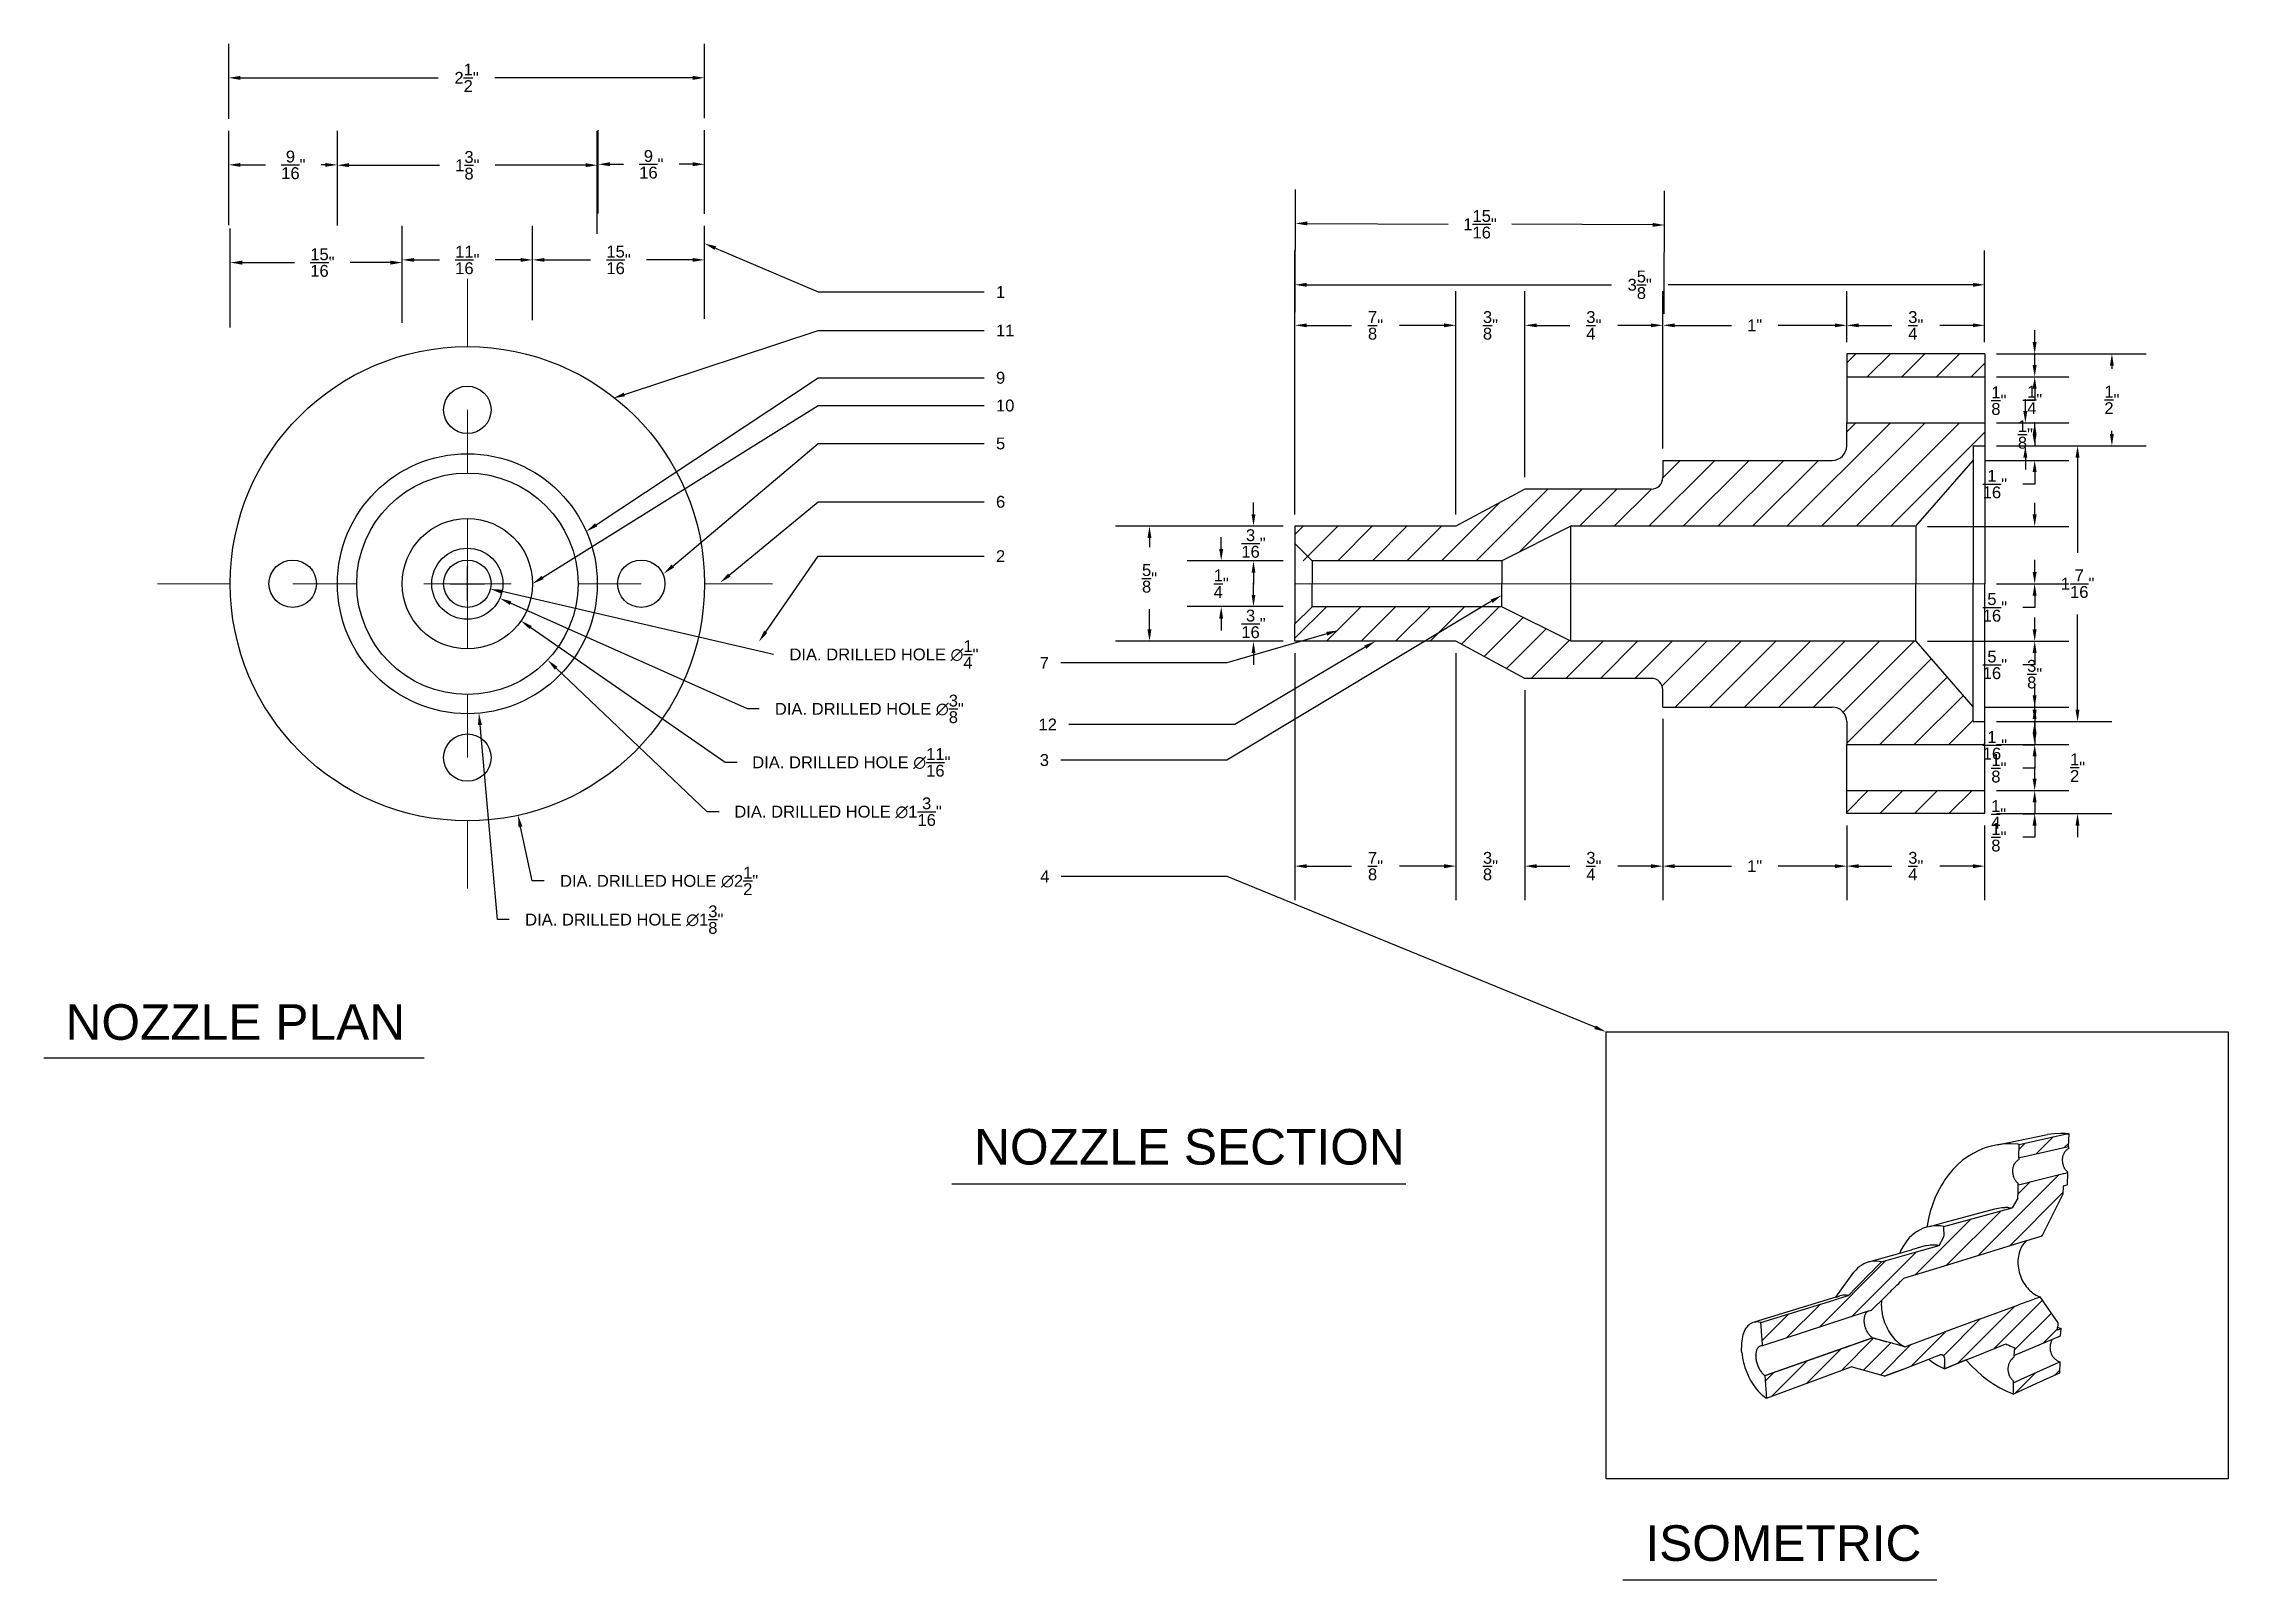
# Model space of a CAD drawing. Header units: inches. Extents: x 2405.3 to 2416.8, y 1716 to 1724.1.
import ezdxf
from ezdxf import colors
from ezdxf.entities.mleader import LeaderData, LeaderLine
from ezdxf.math import Vec2, Vec3

# ---------------------------------------------------------------- set-up
doc = ezdxf.new("R2010")
doc.units = ezdxf.units.IN
doc.linetypes.add('DASHEDX2', pattern=[38.1, 25.4, -12.7])
for name, color, linetype in [('A ANNO DIM', 1, 'Continuous'), ('A ANNO NOTE', 1, 'Continuous'), ('A BEYOND', 253, 'Continuous'), ('A CONSTRUCTION', 77, 'Continuous'), ('A DRILL HOLES', 1, 'Continuous'), ('A HATCH', 254, 'Continuous'), ('A PLAN ANNO NOTE', 3, 'Continuous'), ('A PLATE INNER', 6, 'Continuous'), ('A PLATE INTERMEDIATE', 253, 'Continuous'), ('A PLATE OUTER', 3, 'Continuous'), ('A SECTION PROFILE', 4, 'Continuous'), ('NOT IN USE', 3, 'Continuous'), ('NOT IN USE 3', 7, 'Continuous')]:
    doc.layers.add(name, color=color, linetype=linetype)
doc.layers.add('A GRID LINES', color=185, linetype='DASHEDX2', lineweight=9)
doc.styles.get("Standard").update_dxf_attribs({"font": 'Arial.ttf'})
doc.dimstyles.new('Qais Qadermal', dxfattribs={"dimtxt": 0.0625, "dimasz": 0.0625, "dimexe": 0.18, "dimexo": 0.0625, "dimgap": 0.09, "dimtad": 0, "dimtih": 1, "dimtoh": 1, "dimdec": 4, "dimzin": 0, "dimdsep": 46, "dimlunit": 4, "dimtxsty": 'Standard', "dimcen": 0.09, "dimadec": 0, "dimazin": 0, "dimtfac": 1, "dimtdec": 4, "dimtofl": 0, "dimtmove": 0, "dimatfit": 3, "dimfxl": 1, "dimtolj": 1, "dimtzin": 0, "dimarcsym": 0})
pattern_1 = [(45, (2413.06348, 1721.05773), (-0.0911005, 0.0911005), [])]

msp = doc.modelspace()

# ---------------------------------------------------------------- texts
at = {"layer": 'A ANNO NOTE', "char_height": 0.1875, "attachment_point": 1}
for s, width, heights, insert in [('NOZZLE PLAN', 2.0293068, [0], (2405.43983, 1719.07772)), ('NOZZLE SECTION', 2.5395548, [0.19402], (2410.22908, 1718.42)), ('ISOMETRIC', 2.5395548, [0.19402], (2413.76743, 1716.33079))]:
    msp.add_mtext_dynamic_manual_height_columns(s, width=width, gutter_width=12.5, heights=heights, dxfattribs=dict(at, insert=insert))

# ---------------------------------------------------------------- blocks, each defined once
blk = doc.blocks.new('*D0')
at = {"layer": 'A ANNO DIM', "color": 0, "lineweight": -2, "transparency": 16777216}
for p, q in [((2407.214, 1722.67), (2407.214, 1723.182)), ((2407.902, 1722.685), (2407.902, 1723.182)), ((2407.277, 1723.002), (2407.411, 1723.002)), ((2407.839, 1723.002), (2407.705, 1723.002))]:
    blk.add_line(p, q, dxfattribs=at)
at = {"layer": 'A ANNO DIM', "color": 0, "transparency": 16777216}
for points in [[(2407.277, 1723.012), (2407.277, 1722.992), (2407.214, 1723.002)], [(2407.839, 1723.012), (2407.839, 1722.992), (2407.902, 1723.002)]]:
    blk.add_solid(points, dxfattribs=at)
at = {"layer": 'Defpoints', "color": 0, "transparency": 16777216}
for p in [(2407.902, 1723.002), (2407.214, 1722.608), (2407.902, 1722.622)]:
    blk.add_point(p, dxfattribs=at)
at = {"layer": 'A ANNO DIM', "color": 0, "transparency": 16777216, "insert": (2407.558, 1723.002), "char_height": 0.0625, "attachment_point": 5}
blk.add_mtext('\\A1;{\\H1x;\\S11/16;}"', dxfattribs=at)
blk = doc.blocks.new('*D1')
at = {"layer": 'A ANNO DIM', "color": 0, "lineweight": -2, "transparency": 16777216}
for p, q in [((2407.902, 1722.685), (2407.902, 1723.182)), ((2408.808, 1722.692), (2408.808, 1723.182)), ((2407.964, 1723.002), (2408.207, 1723.002)), ((2408.746, 1723.002), (2408.503, 1723.002))]:
    blk.add_line(p, q, dxfattribs=at)
at = {"layer": 'A ANNO DIM', "color": 0, "transparency": 16777216}
for points in [[(2407.964, 1723.012), (2407.964, 1722.992), (2407.902, 1723.002)], [(2408.746, 1723.012), (2408.746, 1722.992), (2408.808, 1723.002)]]:
    blk.add_solid(points, dxfattribs=at)
at = {"layer": 'Defpoints', "color": 0, "transparency": 16777216}
for p in [(2408.808, 1723.002), (2407.902, 1722.622), (2408.808, 1722.63)]:
    blk.add_point(p, dxfattribs=at)
at = {"layer": 'A ANNO DIM', "color": 0, "transparency": 16777216, "insert": (2408.355, 1723.002), "char_height": 0.0625, "attachment_point": 5}
blk.add_mtext('\\A1;{\\H1x;\\S15/16;}"', dxfattribs=at)
blk = doc.blocks.new('*D2')
at = {"layer": 'A ANNO DIM', "color": 0, "lineweight": -2, "transparency": 16777216}
for p, q in [((2406.308, 1722.645), (2406.308, 1723.168)), ((2407.214, 1722.67), (2407.214, 1723.168)), ((2406.371, 1722.988), (2406.646, 1722.988)), ((2407.152, 1722.988), (2406.941, 1722.988))]:
    blk.add_line(p, q, dxfattribs=at)
at = {"layer": 'A ANNO DIM', "color": 0, "transparency": 16777216}
for points in [[(2406.371, 1722.998), (2406.371, 1722.977), (2406.308, 1722.988)], [(2407.152, 1722.998), (2407.152, 1722.977), (2407.214, 1722.988)]]:
    blk.add_solid(points, dxfattribs=at)
at = {"layer": 'Defpoints', "color": 0, "transparency": 16777216}
for p in [(2406.308, 1722.988), (2406.308, 1722.582), (2407.214, 1722.608)]:
    blk.add_point(p, dxfattribs=at)
at = {"layer": 'A ANNO DIM', "color": 0, "transparency": 16777216, "insert": (2406.794, 1722.988), "char_height": 0.0625, "attachment_point": 5}
blk.add_mtext('\\A1;{\\H1x;\\S15/16;}"', dxfattribs=at)
blk = doc.blocks.new('*D3')
at = {"layer": 'A ANNO DIM', "color": 0, "lineweight": -2, "transparency": 16777216}
for p, q in [((2408.248, 1723.247), (2408.248, 1723.686)), ((2408.808, 1723.245), (2408.808, 1723.686)), ((2408.31, 1723.506), (2408.381, 1723.506)), ((2408.746, 1723.506), (2408.675, 1723.506))]:
    blk.add_line(p, q, dxfattribs=at)
at = {"layer": 'A ANNO DIM', "color": 0, "transparency": 16777216}
for points in [[(2408.31, 1723.517), (2408.31, 1723.496), (2408.248, 1723.506)], [(2408.746, 1723.517), (2408.746, 1723.496), (2408.808, 1723.506)]]:
    blk.add_solid(points, dxfattribs=at)
at = {"layer": 'Defpoints', "color": 0, "transparency": 16777216}
for p in [(2408.808, 1723.506), (2408.248, 1723.184), (2408.808, 1723.182)]:
    blk.add_point(p, dxfattribs=at)
at = {"layer": 'A ANNO DIM', "color": 0, "transparency": 16777216, "insert": (2408.528, 1723.506), "char_height": 0.0625, "attachment_point": 5}
blk.add_mtext('\\A1;{\\H1x;\\S9/16;}"', dxfattribs=at)
blk = doc.blocks.new('*D4')
at = {"layer": 'A ANNO DIM', "color": 0, "lineweight": -2, "transparency": 16777216}
for p, q in [((2406.3, 1723.185), (2406.3, 1723.683)), ((2406.873, 1723.184), (2406.873, 1723.683)), ((2406.362, 1723.503), (2406.494, 1723.503)), ((2406.81, 1723.503), (2406.788, 1723.503))]:
    blk.add_line(p, q, dxfattribs=at)
at = {"layer": 'A ANNO DIM', "color": 0, "transparency": 16777216}
for points in [[(2406.362, 1723.513), (2406.362, 1723.493), (2406.3, 1723.503)], [(2406.81, 1723.513), (2406.81, 1723.493), (2406.873, 1723.503)]]:
    blk.add_solid(points, dxfattribs=at)
at = {"layer": 'Defpoints', "color": 0, "transparency": 16777216}
for p in [(2406.873, 1723.503), (2406.3, 1723.123), (2406.873, 1723.121)]:
    blk.add_point(p, dxfattribs=at)
at = {"layer": 'A ANNO DIM', "color": 0, "transparency": 16777216, "insert": (2406.641, 1723.503), "char_height": 0.0625, "attachment_point": 5}
blk.add_mtext('\\A1;{\\H1x;\\S9/16;}"', dxfattribs=at)
blk = doc.blocks.new('*D5')
at = {"layer": 'A ANNO DIM', "color": 0, "lineweight": -2, "transparency": 16777216}
for p, q in [((2406.873, 1723.184), (2406.873, 1723.681)), ((2408.243, 1723.139), (2408.243, 1723.681)), ((2406.935, 1723.501), (2407.412, 1723.501)), ((2408.181, 1723.501), (2407.704, 1723.501))]:
    blk.add_line(p, q, dxfattribs=at)
at = {"layer": 'A ANNO DIM', "color": 0, "transparency": 16777216}
for points in [[(2406.935, 1723.512), (2406.935, 1723.491), (2406.873, 1723.501)], [(2408.181, 1723.512), (2408.181, 1723.491), (2408.243, 1723.501)]]:
    blk.add_solid(points, dxfattribs=at)
at = {"layer": 'Defpoints', "color": 0, "transparency": 16777216}
for p in [(2408.243, 1723.501), (2406.873, 1723.121), (2408.243, 1723.076)]:
    blk.add_point(p, dxfattribs=at)
at = {"layer": 'A ANNO DIM', "color": 0, "transparency": 16777216, "insert": (2407.558, 1723.501), "char_height": 0.0625, "attachment_point": 5}
blk.add_mtext('\\A1;1{\\H1x;\\S3/8;}"', dxfattribs=at)
blk = doc.blocks.new('*D6')
at = {"layer": 'A ANNO DIM', "color": 0, "lineweight": -2, "transparency": 16777216}
for p, q in [((2406.3, 1723.745), (2406.3, 1724.142)), ((2408.808, 1723.749), (2408.808, 1724.142)), ((2406.362, 1723.962), (2407.405, 1723.962)), ((2408.746, 1723.962), (2407.703, 1723.962))]:
    blk.add_line(p, q, dxfattribs=at)
at = {"layer": 'A ANNO DIM', "color": 0, "transparency": 16777216}
for points in [[(2406.362, 1723.972), (2406.362, 1723.951), (2406.3, 1723.962)], [(2408.746, 1723.972), (2408.746, 1723.951), (2408.808, 1723.962)]]:
    blk.add_solid(points, dxfattribs=at)
at = {"layer": 'Defpoints', "color": 0, "transparency": 16777216}
for p in [(2408.808, 1723.962), (2406.3, 1723.683), (2408.808, 1723.686)]:
    blk.add_point(p, dxfattribs=at)
at = {"layer": 'A ANNO DIM', "color": 0, "transparency": 16777216, "insert": (2407.554, 1723.962), "char_height": 0.0625, "attachment_point": 5}
blk.add_mtext('\\A1;2{\\H1x;\\S1/2;}"', dxfattribs=at)
blk = doc.blocks.new('*D7')
at = {"layer": 'A ANNO NOTE', "color": 0, "lineweight": -2, "transparency": 16777216}
for p, q in [((2407.558, 1721.205), (2407.558, 1721.385)), ((2407.468, 1721.295), (2407.648, 1721.295)), ((2407.717, 1719.524), (2407.625, 1720.55)), ((2407.779, 1719.524), (2407.717, 1719.524))]:
    blk.add_line(p, q, dxfattribs=at)
at = {"layer": 'A ANNO NOTE', "color": 0, "transparency": 16777216}
blk.add_solid([(2407.635, 1720.551), (2407.614, 1720.549), (2407.619, 1720.612)], dxfattribs=at)
at = {"layer": 'Defpoints', "color": 0, "transparency": 16777216}
for p in [(2407.497, 1721.977), (2407.619, 1720.612)]:
    blk.add_point(p, dxfattribs=at)
at = {"layer": 'A ANNO NOTE', "color": 0, "transparency": 16777216, "insert": (2408.385, 1719.524), "char_height": 0.0625, "attachment_point": 5}
blk.add_mtext('\\A1;DIA. DRILLED HOLE ∅1{\\H1x;\\S3/8;}"', dxfattribs=at)
blk = doc.blocks.new('*D8')
at = {"layer": 'A ANNO NOTE', "color": 0, "lineweight": -2, "transparency": 16777216}
for p, q in [((2407.558, 1721.205), (2407.558, 1721.385)), ((2407.468, 1721.295), (2407.648, 1721.295)), ((2407.9, 1719.728), (2407.838, 1720.013)), ((2407.963, 1719.728), (2407.9, 1719.728))]:
    blk.add_line(p, q, dxfattribs=at)
at = {"layer": 'A ANNO NOTE', "color": 0, "transparency": 16777216}
blk.add_solid([(2407.849, 1720.015), (2407.828, 1720.01), (2407.825, 1720.074)], dxfattribs=at)
at = {"layer": 'Defpoints', "color": 0, "transparency": 16777216}
for p in [(2407.291, 1722.516), (2407.825, 1720.074)]:
    blk.add_point(p, dxfattribs=at)
at = {"layer": 'A ANNO NOTE', "color": 0, "transparency": 16777216, "insert": (2408.569, 1719.728), "char_height": 0.0625, "attachment_point": 5}
blk.add_mtext('\\A1;DIA. DRILLED HOLE ∅2{\\H1x;\\S1/2;}"', dxfattribs=at)
blk = doc.blocks.new('*D9')
at = {"layer": 'A ANNO NOTE', "color": 0, "lineweight": -2, "transparency": 16777216}
for p, q in [((2407.558, 1721.205), (2407.558, 1721.385)), ((2407.468, 1721.295), (2407.648, 1721.295)), ((2408.822, 1720.093), (2408.026, 1720.85)), ((2408.885, 1720.093), (2408.822, 1720.093))]:
    blk.add_line(p, q, dxfattribs=at)
at = {"layer": 'A ANNO NOTE', "color": 0, "transparency": 16777216}
blk.add_solid([(2408.033, 1720.857), (2408.019, 1720.842), (2407.981, 1720.893)], dxfattribs=at)
at = {"layer": 'Defpoints', "color": 0, "transparency": 16777216}
for p in [(2407.135, 1721.697), (2407.981, 1720.893)]:
    blk.add_point(p, dxfattribs=at)
at = {"layer": 'A ANNO NOTE', "color": 0, "transparency": 16777216, "insert": (2409.512, 1720.093), "char_height": 0.0625, "attachment_point": 5}
blk.add_mtext('\\A1;DIA. DRILLED HOLE ∅1{\\H1x;\\S3/16;}"', dxfattribs=at)
blk = doc.blocks.new('*D10')
at = {"layer": 'A ANNO NOTE', "color": 0, "lineweight": -2, "transparency": 16777216}
for p, q in [((2407.558, 1721.205), (2407.558, 1721.385)), ((2407.468, 1721.295), (2407.648, 1721.295)), ((2408.917, 1720.353), (2407.892, 1721.063)), ((2408.98, 1720.353), (2408.917, 1720.353))]:
    blk.add_line(p, q, dxfattribs=at)
at = {"layer": 'A ANNO NOTE', "color": 0, "transparency": 16777216}
blk.add_solid([(2407.898, 1721.072), (2407.886, 1721.055), (2407.841, 1721.099)], dxfattribs=at)
at = {"layer": 'Defpoints', "color": 0, "transparency": 16777216}
for p in [(2407.275, 1721.49), (2407.841, 1721.099)]:
    blk.add_point(p, dxfattribs=at)
at = {"layer": 'A ANNO NOTE', "color": 0, "transparency": 16777216, "insert": (2409.582, 1720.353), "char_height": 0.0625, "attachment_point": 5}
blk.add_mtext('\\A1;DIA. DRILLED HOLE ∅{\\H1x;\\S11/16;}"', dxfattribs=at)
blk = doc.blocks.new('*D11')
at = {"layer": 'A ANNO NOTE', "color": 0, "lineweight": -2, "transparency": 16777216}
for p, q in [((2407.558, 1721.205), (2407.558, 1721.385)), ((2407.468, 1721.295), (2407.648, 1721.295)), ((2409.034, 1720.635), (2407.786, 1721.193)), ((2409.096, 1720.635), (2409.034, 1720.635))]:
    blk.add_line(p, q, dxfattribs=at)
at = {"layer": 'A ANNO NOTE', "color": 0, "transparency": 16777216}
blk.add_solid([(2407.79, 1721.202), (2407.782, 1721.183), (2407.729, 1721.218)], dxfattribs=at)
at = {"layer": 'Defpoints', "color": 0, "transparency": 16777216}
for p in [(2407.387, 1721.371), (2407.729, 1721.218)]:
    blk.add_point(p, dxfattribs=at)
at = {"layer": 'A ANNO NOTE', "color": 0, "transparency": 16777216, "insert": (2409.677, 1720.635), "char_height": 0.0625, "attachment_point": 5}
blk.add_mtext('\\A1;DIA. DRILLED HOLE ∅{\\H1x;\\S3/8;}"', dxfattribs=at)
blk = doc.blocks.new('*D12')
at = {"layer": 'A ANNO NOTE', "color": 0, "lineweight": -2, "transparency": 16777216}
for p, q in [((2407.558, 1721.205), (2407.558, 1721.385)), ((2407.468, 1721.295), (2407.648, 1721.295)), ((2409.171, 1720.922), (2407.741, 1721.253))]:
    blk.add_line(p, q, dxfattribs=at)
at = {"layer": 'A ANNO NOTE', "color": 0, "transparency": 16777216}
blk.add_solid([(2407.743, 1721.263), (2407.738, 1721.242), (2407.68, 1721.267)], dxfattribs=at)
at = {"layer": 'Defpoints', "color": 0, "transparency": 16777216}
for p in [(2407.436, 1721.323), (2407.68, 1721.267)]:
    blk.add_point(p, dxfattribs=at)
at = {"layer": 'A ANNO NOTE', "color": 0, "transparency": 16777216, "insert": (2409.754, 1720.922), "char_height": 0.0625, "attachment_point": 5}
blk.add_mtext('\\A1;DIA. DRILLED HOLE ∅{\\H1x;\\S1/4;}"', dxfattribs=at)
blk = doc.blocks.new('*D39')
at = {"layer": 'A ANNO DIM', "color": 0, "lineweight": -2, "transparency": 16777216}
for p, q in [((2415.82, 1722.569), (2415.82, 1722.632)), ((2415.619, 1722.507), (2416, 1722.507)), ((2415.619, 1722.385), (2416, 1722.385)), ((2415.82, 1722.323), (2415.82, 1722.26)), ((2415.82, 1722.26), (2415.757, 1722.26))]:
    blk.add_line(p, q, dxfattribs=at)
at = {"layer": 'A ANNO DIM', "color": 0, "transparency": 16777216}
for points in [[(2415.809, 1722.569), (2415.83, 1722.569), (2415.82, 1722.507)], [(2415.809, 1722.323), (2415.83, 1722.323), (2415.82, 1722.385)]]:
    blk.add_solid(points, dxfattribs=at)
at = {"layer": 'Defpoints', "color": 0, "transparency": 16777216}
for p in [(2415.556, 1722.507), (2415.556, 1722.385), (2415.82, 1722.385)]:
    blk.add_point(p, dxfattribs=at)
at = {"layer": 'A ANNO DIM', "color": 0, "transparency": 16777216, "insert": (2415.631, 1722.26), "char_height": 0.0625, "attachment_point": 5}
blk.add_mtext('\\A1;{\\H1x;\\S1/8;}"', dxfattribs=at)
blk = doc.blocks.new('*D40')
at = {"layer": 'A ANNO DIM', "color": 0, "lineweight": -2, "transparency": 16777216}
for p, q in [((2415.82, 1722.448), (2415.82, 1722.51)), ((2415.619, 1722.385), (2416, 1722.385)), ((2415.619, 1722.143), (2416, 1722.143)), ((2415.82, 1722.08), (2415.82, 1722.018))]:
    blk.add_line(p, q, dxfattribs=at)
at = {"layer": 'A ANNO DIM', "color": 0, "transparency": 16777216}
for points in [[(2415.809, 1722.448), (2415.83, 1722.448), (2415.82, 1722.385)], [(2415.809, 1722.08), (2415.83, 1722.08), (2415.82, 1722.143)]]:
    blk.add_solid(points, dxfattribs=at)
at = {"layer": 'Defpoints', "color": 0, "transparency": 16777216}
for p in [(2415.556, 1722.385), (2415.556, 1722.143), (2415.82, 1722.143)]:
    blk.add_point(p, dxfattribs=at)
at = {"layer": 'A ANNO DIM', "color": 0, "transparency": 16777216, "insert": (2415.82, 1722.264), "char_height": 0.0625, "attachment_point": 5}
blk.add_mtext('\\A1;{\\H1x;\\S1/4;}"', dxfattribs=at)
blk = doc.blocks.new('*D41')
at = {"layer": 'A ANNO DIM', "color": 0, "lineweight": -2, "transparency": 16777216}
for p, q in [((2415.771, 1722.205), (2415.771, 1722.268)), ((2415.619, 1722.143), (2415.951, 1722.143)), ((2415.619, 1722.022), (2415.951, 1722.022)), ((2415.771, 1721.959), (2415.771, 1721.897))]:
    blk.add_line(p, q, dxfattribs=at)
at = {"layer": 'A ANNO DIM', "color": 0, "transparency": 16777216}
for points in [[(2415.76, 1722.205), (2415.781, 1722.205), (2415.771, 1722.143)], [(2415.76, 1721.959), (2415.781, 1721.959), (2415.771, 1722.022)]]:
    blk.add_solid(points, dxfattribs=at)
at = {"layer": 'Defpoints', "color": 0, "transparency": 16777216}
for p in [(2415.556, 1722.143), (2415.556, 1722.022), (2415.771, 1722.022)]:
    blk.add_point(p, dxfattribs=at)
at = {"layer": 'A ANNO DIM', "color": 0, "transparency": 16777216, "insert": (2415.771, 1722.082), "char_height": 0.0625, "attachment_point": 5}
blk.add_mtext('\\A1;{\\H1x;\\S1/8;}"', dxfattribs=at)
blk = doc.blocks.new('*D42')
at = {"layer": 'A ANNO DIM', "color": 0, "lineweight": -2, "transparency": 16777216}
for p, q in [((2415.82, 1722.084), (2415.82, 1722.147)), ((2415.619, 1722.022), (2416, 1722.022)), ((2415.558, 1721.945), (2416, 1721.945)), ((2415.82, 1721.883), (2415.82, 1721.82)), ((2415.82, 1721.82), (2415.757, 1721.82))]:
    blk.add_line(p, q, dxfattribs=at)
at = {"layer": 'A ANNO DIM', "color": 0, "transparency": 16777216}
for points in [[(2415.809, 1722.084), (2415.83, 1722.084), (2415.82, 1722.022)], [(2415.809, 1721.883), (2415.83, 1721.883), (2415.82, 1721.945)]]:
    blk.add_solid(points, dxfattribs=at)
at = {"layer": 'Defpoints', "color": 0, "transparency": 16777216}
for p in [(2415.556, 1722.022), (2415.496, 1721.945), (2415.82, 1721.945)]:
    blk.add_point(p, dxfattribs=at)
at = {"layer": 'A ANNO DIM', "color": 0, "transparency": 16777216, "insert": (2415.61, 1721.82), "char_height": 0.0625, "attachment_point": 5}
blk.add_mtext('\\A1;{\\H1x;\\S1/16;}"', dxfattribs=at)
blk = doc.blocks.new('*D43')
at = {"layer": 'A ANNO DIM', "color": 0, "lineweight": -2, "transparency": 16777216}
for p, q in [((2415.82, 1721.66), (2415.82, 1721.722)), ((2415.255, 1721.597), (2416, 1721.597)), ((2415.619, 1721.295), (2416, 1721.295)), ((2415.82, 1721.17), (2415.757, 1721.17)), ((2415.82, 1721.232), (2415.82, 1721.17))]:
    blk.add_line(p, q, dxfattribs=at)
at = {"layer": 'A ANNO DIM', "color": 0, "transparency": 16777216}
for points in [[(2415.809, 1721.66), (2415.83, 1721.66), (2415.82, 1721.597)], [(2415.809, 1721.232), (2415.83, 1721.232), (2415.82, 1721.295)]]:
    blk.add_solid(points, dxfattribs=at)
at = {"layer": 'Defpoints', "color": 0, "transparency": 16777216}
for p in [(2415.193, 1721.597), (2415.556, 1721.295), (2415.82, 1721.295)]:
    blk.add_point(p, dxfattribs=at)
at = {"layer": 'A ANNO DIM', "color": 0, "transparency": 16777216, "insert": (2415.61, 1721.17), "char_height": 0.0625, "attachment_point": 5}
blk.add_mtext('\\A1;{\\H1x;\\S5/16;}"', dxfattribs=at)
blk = doc.blocks.new('*D44')
at = {"layer": 'A ANNO DIM', "color": 0, "lineweight": -2, "transparency": 16777216}
for p, q in [((2415.82, 1721.357), (2415.82, 1721.42)), ((2415.619, 1721.295), (2416, 1721.295)), ((2415.255, 1720.992), (2416, 1720.992)), ((2415.82, 1720.93), (2415.82, 1720.867)), ((2415.82, 1720.867), (2415.757, 1720.867))]:
    blk.add_line(p, q, dxfattribs=at)
at = {"layer": 'A ANNO DIM', "color": 0, "transparency": 16777216}
for points in [[(2415.809, 1721.357), (2415.83, 1721.357), (2415.82, 1721.295)], [(2415.809, 1720.93), (2415.83, 1720.93), (2415.82, 1720.992)]]:
    blk.add_solid(points, dxfattribs=at)
at = {"layer": 'Defpoints', "color": 0, "transparency": 16777216}
for p in [(2415.556, 1721.295), (2415.193, 1720.992), (2415.82, 1720.992)]:
    blk.add_point(p, dxfattribs=at)
at = {"layer": 'A ANNO DIM', "color": 0, "transparency": 16777216, "insert": (2415.61, 1720.867), "char_height": 0.0625, "attachment_point": 5}
blk.add_mtext('\\A1;{\\H1x;\\S5/16;}"', dxfattribs=at)
blk = doc.blocks.new('*D45')
at = {"layer": 'A ANNO DIM', "color": 0, "lineweight": -2, "transparency": 16777216}
for p, q in [((2415.82, 1721.055), (2415.82, 1721.117)), ((2415.255, 1720.992), (2416, 1720.992)), ((2415.558, 1720.644), (2416, 1720.644)), ((2415.82, 1720.582), (2415.82, 1720.519))]:
    blk.add_line(p, q, dxfattribs=at)
at = {"layer": 'A ANNO DIM', "color": 0, "transparency": 16777216}
for points in [[(2415.809, 1721.055), (2415.83, 1721.055), (2415.82, 1720.992)], [(2415.809, 1720.582), (2415.83, 1720.582), (2415.82, 1720.644)]]:
    blk.add_solid(points, dxfattribs=at)
at = {"layer": 'Defpoints', "color": 0, "transparency": 16777216}
for p in [(2415.193, 1720.992), (2415.496, 1720.644), (2415.82, 1720.644)]:
    blk.add_point(p, dxfattribs=at)
at = {"layer": 'A ANNO DIM', "color": 0, "transparency": 16777216, "insert": (2415.82, 1720.818), "char_height": 0.0625, "attachment_point": 5}
blk.add_mtext('\\A1;{\\H1x;\\S3/8;}"', dxfattribs=at)
blk = doc.blocks.new('*D46')
at = {"layer": 'A ANNO DIM', "color": 0, "lineweight": -2, "transparency": 16777216}
for p, q in [((2415.82, 1720.707), (2415.82, 1720.769)), ((2415.558, 1720.644), (2416, 1720.644)), ((2415.619, 1720.568), (2416, 1720.568)), ((2415.82, 1720.505), (2415.82, 1720.443)), ((2415.82, 1720.443), (2415.757, 1720.443))]:
    blk.add_line(p, q, dxfattribs=at)
at = {"layer": 'A ANNO DIM', "color": 0, "transparency": 16777216}
for points in [[(2415.809, 1720.707), (2415.83, 1720.707), (2415.82, 1720.644)], [(2415.809, 1720.505), (2415.83, 1720.505), (2415.82, 1720.568)]]:
    blk.add_solid(points, dxfattribs=at)
at = {"layer": 'Defpoints', "color": 0, "transparency": 16777216}
for p in [(2415.496, 1720.644), (2415.556, 1720.568), (2415.82, 1720.568)]:
    blk.add_point(p, dxfattribs=at)
at = {"layer": 'A ANNO DIM', "color": 0, "transparency": 16777216, "insert": (2415.61, 1720.443), "char_height": 0.0625, "attachment_point": 5}
blk.add_mtext('\\A1;{\\H1x;\\S1/16;}"', dxfattribs=at)
blk = doc.blocks.new('*D47')
at = {"layer": 'A ANNO DIM', "color": 0, "lineweight": -2, "transparency": 16777216}
for p, q in [((2415.82, 1720.63), (2415.82, 1720.693)), ((2415.619, 1720.568), (2416, 1720.568)), ((2415.619, 1720.447), (2416, 1720.447)), ((2415.82, 1720.384), (2415.82, 1720.322)), ((2415.82, 1720.322), (2415.757, 1720.322))]:
    blk.add_line(p, q, dxfattribs=at)
at = {"layer": 'A ANNO DIM', "color": 0, "transparency": 16777216}
for points in [[(2415.809, 1720.63), (2415.83, 1720.63), (2415.82, 1720.568)], [(2415.809, 1720.384), (2415.83, 1720.384), (2415.82, 1720.447)]]:
    blk.add_solid(points, dxfattribs=at)
at = {"layer": 'Defpoints', "color": 0, "transparency": 16777216}
for p in [(2415.556, 1720.568), (2415.556, 1720.447), (2415.82, 1720.447)]:
    blk.add_point(p, dxfattribs=at)
at = {"layer": 'A ANNO DIM', "color": 0, "transparency": 16777216, "insert": (2415.631, 1720.322), "char_height": 0.0625, "attachment_point": 5}
blk.add_mtext('\\A1;{\\H1x;\\S1/8;}"', dxfattribs=at)
blk = doc.blocks.new('*D48')
at = {"layer": 'A ANNO DIM', "color": 0, "lineweight": -2, "transparency": 16777216}
for p, q in [((2415.82, 1720.509), (2415.82, 1720.572)), ((2415.619, 1720.447), (2416, 1720.447)), ((2415.619, 1720.204), (2416, 1720.204)), ((2415.82, 1720.142), (2415.82, 1720.079)), ((2415.82, 1720.079), (2415.757, 1720.079))]:
    blk.add_line(p, q, dxfattribs=at)
at = {"layer": 'A ANNO DIM', "color": 0, "transparency": 16777216}
for points in [[(2415.809, 1720.509), (2415.83, 1720.509), (2415.82, 1720.447)], [(2415.809, 1720.142), (2415.83, 1720.142), (2415.82, 1720.204)]]:
    blk.add_solid(points, dxfattribs=at)
at = {"layer": 'Defpoints', "color": 0, "transparency": 16777216}
for p in [(2415.556, 1720.447), (2415.556, 1720.204), (2415.82, 1720.204)]:
    blk.add_point(p, dxfattribs=at)
at = {"layer": 'A ANNO DIM', "color": 0, "transparency": 16777216, "insert": (2415.63, 1720.079), "char_height": 0.0625, "attachment_point": 5}
blk.add_mtext('\\A1;{\\H1x;\\S1/4;}"', dxfattribs=at)
blk = doc.blocks.new('*D49')
at = {"layer": 'A ANNO DIM', "color": 0, "lineweight": -2, "transparency": 16777216}
for p, q in [((2415.82, 1720.267), (2415.82, 1720.329)), ((2415.619, 1720.204), (2416, 1720.204)), ((2415.619, 1720.083), (2416, 1720.083)), ((2415.82, 1720.02), (2415.82, 1719.958)), ((2415.82, 1719.958), (2415.757, 1719.958))]:
    blk.add_line(p, q, dxfattribs=at)
at = {"layer": 'A ANNO DIM', "color": 0, "transparency": 16777216}
for points in [[(2415.809, 1720.267), (2415.83, 1720.267), (2415.82, 1720.204)], [(2415.809, 1720.02), (2415.83, 1720.02), (2415.82, 1720.083)]]:
    blk.add_solid(points, dxfattribs=at)
at = {"layer": 'Defpoints', "color": 0, "transparency": 16777216}
for p in [(2415.556, 1720.204), (2415.556, 1720.083), (2415.82, 1720.083)]:
    blk.add_point(p, dxfattribs=at)
at = {"layer": 'A ANNO DIM', "color": 0, "transparency": 16777216, "insert": (2415.631, 1719.958), "char_height": 0.0625, "attachment_point": 5}
blk.add_mtext('\\A1;{\\H1x;\\S1/8;}"', dxfattribs=at)
blk = doc.blocks.new('*D23')
at = {"layer": 'A ANNO DIM', "color": 0, "lineweight": -2, "transparency": 16777216}
for p, q in [((2416.046, 1720.63), (2416.046, 1720.693)), ((2415.619, 1720.568), (2416.226, 1720.568)), ((2415.619, 1720.083), (2416.226, 1720.083)), ((2416.046, 1720.02), (2416.046, 1719.958))]:
    blk.add_line(p, q, dxfattribs=at)
at = {"layer": 'A ANNO DIM', "color": 0, "transparency": 16777216}
for points in [[(2416.035, 1720.63), (2416.056, 1720.63), (2416.046, 1720.568)], [(2416.035, 1720.02), (2416.056, 1720.02), (2416.046, 1720.083)]]:
    blk.add_solid(points, dxfattribs=at)
at = {"layer": 'Defpoints', "color": 0, "transparency": 16777216}
for p in [(2415.556, 1720.568), (2416.046, 1720.568), (2415.556, 1720.083)]:
    blk.add_point(p, dxfattribs=at)
at = {"layer": 'A ANNO DIM', "color": 0, "transparency": 16777216, "insert": (2416.046, 1720.325), "char_height": 0.0625, "attachment_point": 5}
blk.add_mtext('\\A1;{\\H1x;\\S1/2;}"', dxfattribs=at)
blk = doc.blocks.new('*D24')
at = {"layer": 'A ANNO DIM', "color": 0, "lineweight": -2, "transparency": 16777216}
for p, q in [((2415.619, 1722.022), (2416.226, 1722.022)), ((2416.046, 1721.959), (2416.046, 1721.458)), ((2416.046, 1720.63), (2416.046, 1721.132)), ((2415.619, 1720.568), (2416.226, 1720.568))]:
    blk.add_line(p, q, dxfattribs=at)
at = {"layer": 'A ANNO DIM', "color": 0, "transparency": 16777216}
for points in [[(2416.035, 1721.959), (2416.056, 1721.959), (2416.046, 1722.022)], [(2416.035, 1720.63), (2416.056, 1720.63), (2416.046, 1720.568)]]:
    blk.add_solid(points, dxfattribs=at)
at = {"layer": 'Defpoints', "color": 0, "transparency": 16777216}
for p in [(2415.556, 1722.022), (2416.046, 1722.022), (2415.556, 1720.568)]:
    blk.add_point(p, dxfattribs=at)
at = {"layer": 'A ANNO DIM', "color": 0, "transparency": 16777216, "insert": (2416.046, 1721.295), "char_height": 0.0625, "attachment_point": 5}
blk.add_mtext('\\A1;1{\\H1x;\\S7/16;}"', dxfattribs=at)
blk = doc.blocks.new('*D20')
at = {"layer": 'A ANNO DIM', "color": 0, "lineweight": -2, "transparency": 16777216}
for p, q in [((2415.619, 1722.507), (2416.407, 1722.507)), ((2416.227, 1722.444), (2416.227, 1722.427)), ((2416.227, 1722.084), (2416.227, 1722.101)), ((2415.619, 1722.022), (2416.407, 1722.022))]:
    blk.add_line(p, q, dxfattribs=at)
at = {"layer": 'A ANNO DIM', "color": 0, "transparency": 16777216}
for points in [[(2416.216, 1722.444), (2416.237, 1722.444), (2416.227, 1722.507)], [(2416.216, 1722.084), (2416.237, 1722.084), (2416.227, 1722.022)]]:
    blk.add_solid(points, dxfattribs=at)
at = {"layer": 'Defpoints', "color": 0, "transparency": 16777216}
for p in [(2415.556, 1722.507), (2416.227, 1722.507), (2415.556, 1722.022)]:
    blk.add_point(p, dxfattribs=at)
at = {"layer": 'A ANNO DIM', "color": 0, "transparency": 16777216, "insert": (2416.227, 1722.264), "char_height": 0.0625, "attachment_point": 5}
blk.add_mtext('\\A1;{\\H1x;\\S1/2;}"', dxfattribs=at)
blk = doc.blocks.new('*D25')
at = {"layer": 'A ANNO DIM', "color": 0, "lineweight": -2, "transparency": 16777216}
for p, q in [((2414.829, 1722.569), (2414.829, 1722.837)), ((2415.556, 1722.569), (2415.556, 1722.837)), ((2414.892, 1722.657), (2415.066, 1722.657)), ((2415.494, 1722.657), (2415.32, 1722.657))]:
    blk.add_line(p, q, dxfattribs=at)
at = {"layer": 'A ANNO DIM', "color": 0, "transparency": 16777216}
for points in [[(2414.892, 1722.667), (2414.892, 1722.647), (2414.829, 1722.657)], [(2415.494, 1722.667), (2415.494, 1722.647), (2415.556, 1722.657)]]:
    blk.add_solid(points, dxfattribs=at)
at = {"layer": 'Defpoints', "color": 0, "transparency": 16777216}
for p in [(2414.829, 1722.657), (2414.829, 1722.507), (2415.556, 1722.507)]:
    blk.add_point(p, dxfattribs=at)
at = {"layer": 'A ANNO DIM', "color": 0, "transparency": 16777216, "insert": (2415.193, 1722.657), "char_height": 0.0625, "attachment_point": 5}
blk.add_mtext('\\A1;{\\H1x;\\S3/4;}"', dxfattribs=at)
blk = doc.blocks.new('*D26')
at = {"layer": 'A ANNO DIM', "color": 0, "lineweight": -2, "transparency": 16777216}
for p, q in [((2413.86, 1722.008), (2413.86, 1722.837)), ((2414.829, 1722.569), (2414.829, 1722.837)), ((2413.922, 1722.657), (2414.221, 1722.657)), ((2414.767, 1722.657), (2414.467, 1722.657))]:
    blk.add_line(p, q, dxfattribs=at)
at = {"layer": 'A ANNO DIM', "color": 0, "transparency": 16777216}
for points in [[(2413.922, 1722.667), (2413.922, 1722.647), (2413.86, 1722.657)], [(2414.767, 1722.667), (2414.767, 1722.647), (2414.829, 1722.657)]]:
    blk.add_solid(points, dxfattribs=at)
at = {"layer": 'Defpoints', "color": 0, "transparency": 16777216}
for p in [(2413.86, 1722.657), (2414.829, 1722.507), (2413.86, 1721.945)]:
    blk.add_point(p, dxfattribs=at)
at = {"layer": 'A ANNO DIM', "color": 0, "transparency": 16777216, "insert": (2414.344, 1722.657), "char_height": 0.0625, "attachment_point": 5}
blk.add_mtext('\\A1;1"', dxfattribs=at)
blk = doc.blocks.new('*D27')
at = {"layer": 'A ANNO DIM', "color": 0, "lineweight": -2, "transparency": 16777216}
for p, q in [((2413.132, 1721.856), (2413.132, 1722.837)), ((2413.86, 1722.008), (2413.86, 1722.837)), ((2413.195, 1722.657), (2413.369, 1722.657)), ((2413.797, 1722.657), (2413.623, 1722.657))]:
    blk.add_line(p, q, dxfattribs=at)
at = {"layer": 'A ANNO DIM', "color": 0, "transparency": 16777216}
for points in [[(2413.195, 1722.667), (2413.195, 1722.647), (2413.132, 1722.657)], [(2413.797, 1722.667), (2413.797, 1722.647), (2413.86, 1722.657)]]:
    blk.add_solid(points, dxfattribs=at)
at = {"layer": 'Defpoints', "color": 0, "transparency": 16777216}
for p in [(2413.132, 1722.657), (2413.86, 1721.945), (2413.132, 1721.794)]:
    blk.add_point(p, dxfattribs=at)
at = {"layer": 'A ANNO DIM', "color": 0, "transparency": 16777216, "insert": (2413.496, 1722.657), "char_height": 0.0625, "attachment_point": 5}
blk.add_mtext('\\A1;{\\H1x;\\S3/4;}"', dxfattribs=at)
blk = doc.blocks.new('*D28')
at = {"layer": 'A ANNO DIM', "color": 0, "lineweight": -2, "transparency": 16777216}
for p, q in [((2412.769, 1721.66), (2412.769, 1722.837)), ((2413.132, 1721.856), (2413.132, 1722.837)), ((2412.707, 1722.657), (2412.644, 1722.657)), ((2413.195, 1722.657), (2413.257, 1722.657))]:
    blk.add_line(p, q, dxfattribs=at)
at = {"layer": 'A ANNO DIM', "color": 0, "transparency": 16777216}
for points in [[(2412.707, 1722.667), (2412.707, 1722.647), (2412.769, 1722.657)], [(2413.195, 1722.667), (2413.195, 1722.647), (2413.132, 1722.657)]]:
    blk.add_solid(points, dxfattribs=at)
at = {"layer": 'Defpoints', "color": 0, "transparency": 16777216}
for p in [(2412.769, 1722.657), (2413.132, 1721.794), (2412.769, 1721.598)]:
    blk.add_point(p, dxfattribs=at)
at = {"layer": 'A ANNO DIM', "color": 0, "transparency": 16777216, "insert": (2412.951, 1722.657), "char_height": 0.0625, "attachment_point": 5}
blk.add_mtext('\\A1;{\\H1x;\\S3/8;}"', dxfattribs=at)
blk = doc.blocks.new('*D29')
at = {"layer": 'A ANNO DIM', "color": 0, "lineweight": -2, "transparency": 16777216}
for p, q in [((2411.92, 1721.66), (2411.92, 1722.837)), ((2412.769, 1721.66), (2412.769, 1722.837)), ((2411.983, 1722.657), (2412.219, 1722.657)), ((2412.707, 1722.657), (2412.471, 1722.657))]:
    blk.add_line(p, q, dxfattribs=at)
at = {"layer": 'A ANNO DIM', "color": 0, "transparency": 16777216}
for points in [[(2411.983, 1722.667), (2411.983, 1722.647), (2411.92, 1722.657)], [(2412.707, 1722.667), (2412.707, 1722.647), (2412.769, 1722.657)]]:
    blk.add_solid(points, dxfattribs=at)
at = {"layer": 'Defpoints', "color": 0, "transparency": 16777216}
for p in [(2411.92, 1722.657), (2411.92, 1721.598), (2412.769, 1721.598)]:
    blk.add_point(p, dxfattribs=at)
at = {"layer": 'A ANNO DIM', "color": 0, "transparency": 16777216, "insert": (2412.345, 1722.657), "char_height": 0.0625, "attachment_point": 5}
blk.add_mtext('\\A1;{\\H1x;\\S7/8;}"', dxfattribs=at)
blk = doc.blocks.new('*D30')
at = {"layer": 'A ANNO DIM', "color": 0, "lineweight": -2, "transparency": 16777216}
for p, q in [((2411.92, 1721.66), (2411.92, 1723.051)), ((2415.556, 1722.569), (2415.556, 1723.051)), ((2411.983, 1722.871), (2413.59, 1722.871)), ((2415.494, 1722.871), (2413.887, 1722.871))]:
    blk.add_line(p, q, dxfattribs=at)
at = {"layer": 'A ANNO DIM', "color": 0, "transparency": 16777216}
for points in [[(2411.983, 1722.881), (2411.983, 1722.86), (2411.92, 1722.871)], [(2415.494, 1722.881), (2415.494, 1722.86), (2415.556, 1722.871)]]:
    blk.add_solid(points, dxfattribs=at)
at = {"layer": 'Defpoints', "color": 0, "transparency": 16777216}
for p in [(2415.556, 1722.871), (2415.556, 1722.507), (2411.92, 1721.598)]:
    blk.add_point(p, dxfattribs=at)
at = {"layer": 'A ANNO DIM', "color": 0, "transparency": 16777216, "insert": (2413.738, 1722.871), "char_height": 0.0625, "attachment_point": 5}
blk.add_mtext('\\A1;3{\\H1x;\\S5/8;}"', dxfattribs=at)
blk = doc.blocks.new('*D31')
at = {"layer": 'A ANNO DIM', "color": 0, "lineweight": -2, "transparency": 16777216}
for p, q in [((2414.829, 1720.02), (2414.829, 1719.626)), ((2415.556, 1720.02), (2415.556, 1719.626)), ((2414.892, 1719.806), (2415.066, 1719.806)), ((2415.494, 1719.806), (2415.32, 1719.806))]:
    blk.add_line(p, q, dxfattribs=at)
at = {"layer": 'A ANNO DIM', "color": 0, "transparency": 16777216}
for points in [[(2414.892, 1719.816), (2414.892, 1719.795), (2414.829, 1719.806)], [(2415.494, 1719.816), (2415.494, 1719.795), (2415.556, 1719.806)]]:
    blk.add_solid(points, dxfattribs=at)
at = {"layer": 'Defpoints', "color": 0, "transparency": 16777216}
for p in [(2414.829, 1720.083), (2415.556, 1720.083), (2414.829, 1719.806)]:
    blk.add_point(p, dxfattribs=at)
at = {"layer": 'A ANNO DIM', "color": 0, "transparency": 16777216, "insert": (2415.193, 1719.806), "char_height": 0.0625, "attachment_point": 5}
blk.add_mtext('\\A1;{\\H1x;\\S3/4;}"', dxfattribs=at)
blk = doc.blocks.new('*D32')
at = {"layer": 'A ANNO DIM', "color": 0, "lineweight": -2, "transparency": 16777216}
for p, q in [((2413.86, 1720.582), (2413.86, 1719.626)), ((2414.829, 1720.02), (2414.829, 1719.626)), ((2413.922, 1719.806), (2414.221, 1719.806)), ((2414.767, 1719.806), (2414.467, 1719.806))]:
    blk.add_line(p, q, dxfattribs=at)
at = {"layer": 'A ANNO DIM', "color": 0, "transparency": 16777216}
for points in [[(2413.922, 1719.816), (2413.922, 1719.795), (2413.86, 1719.806)], [(2414.767, 1719.816), (2414.767, 1719.795), (2414.829, 1719.806)]]:
    blk.add_solid(points, dxfattribs=at)
at = {"layer": 'Defpoints', "color": 0, "transparency": 16777216}
for p in [(2413.86, 1720.644), (2414.829, 1720.083), (2413.86, 1719.806)]:
    blk.add_point(p, dxfattribs=at)
at = {"layer": 'A ANNO DIM', "color": 0, "transparency": 16777216, "insert": (2414.344, 1719.806), "char_height": 0.0625, "attachment_point": 5}
blk.add_mtext('\\A1;1"', dxfattribs=at)
blk = doc.blocks.new('*D33')
at = {"layer": 'A ANNO DIM', "color": 0, "lineweight": -2, "transparency": 16777216}
for p, q in [((2413.132, 1720.733), (2413.132, 1719.626)), ((2413.86, 1720.582), (2413.86, 1719.626)), ((2413.195, 1719.806), (2413.369, 1719.806)), ((2413.797, 1719.806), (2413.623, 1719.806))]:
    blk.add_line(p, q, dxfattribs=at)
at = {"layer": 'A ANNO DIM', "color": 0, "transparency": 16777216}
for points in [[(2413.195, 1719.816), (2413.195, 1719.795), (2413.132, 1719.806)], [(2413.797, 1719.816), (2413.797, 1719.795), (2413.86, 1719.806)]]:
    blk.add_solid(points, dxfattribs=at)
at = {"layer": 'Defpoints', "color": 0, "transparency": 16777216}
for p in [(2413.132, 1720.796), (2413.86, 1720.644), (2413.132, 1719.806)]:
    blk.add_point(p, dxfattribs=at)
at = {"layer": 'A ANNO DIM', "color": 0, "transparency": 16777216, "insert": (2413.496, 1719.806), "char_height": 0.0625, "attachment_point": 5}
blk.add_mtext('\\A1;{\\H1x;\\S3/4;}"', dxfattribs=at)
blk = doc.blocks.new('*D34')
at = {"layer": 'A ANNO DIM', "color": 0, "lineweight": -2, "transparency": 16777216}
for p, q in [((2412.769, 1720.929), (2412.769, 1719.626)), ((2413.132, 1720.733), (2413.132, 1719.626)), ((2412.707, 1719.806), (2412.644, 1719.806)), ((2413.195, 1719.806), (2413.257, 1719.806))]:
    blk.add_line(p, q, dxfattribs=at)
at = {"layer": 'A ANNO DIM', "color": 0, "transparency": 16777216}
for points in [[(2412.707, 1719.816), (2412.707, 1719.795), (2412.769, 1719.806)], [(2413.195, 1719.816), (2413.195, 1719.795), (2413.132, 1719.806)]]:
    blk.add_solid(points, dxfattribs=at)
at = {"layer": 'Defpoints', "color": 0, "transparency": 16777216}
for p in [(2412.769, 1720.992), (2413.132, 1720.796), (2412.769, 1719.806)]:
    blk.add_point(p, dxfattribs=at)
at = {"layer": 'A ANNO DIM', "color": 0, "transparency": 16777216, "insert": (2412.951, 1719.806), "char_height": 0.0625, "attachment_point": 5}
blk.add_mtext('\\A1;{\\H1x;\\S3/8;}"', dxfattribs=at)
blk = doc.blocks.new('*D35')
at = {"layer": 'A ANNO DIM', "color": 0, "lineweight": -2, "transparency": 16777216}
for p, q in [((2411.92, 1720.929), (2411.92, 1719.626)), ((2412.769, 1720.929), (2412.769, 1719.626)), ((2411.983, 1719.806), (2412.219, 1719.806)), ((2412.707, 1719.806), (2412.471, 1719.806))]:
    blk.add_line(p, q, dxfattribs=at)
at = {"layer": 'A ANNO DIM', "color": 0, "transparency": 16777216}
for points in [[(2411.983, 1719.816), (2411.983, 1719.795), (2411.92, 1719.806)], [(2412.707, 1719.816), (2412.707, 1719.795), (2412.769, 1719.806)]]:
    blk.add_solid(points, dxfattribs=at)
at = {"layer": 'Defpoints', "color": 0, "transparency": 16777216}
for p in [(2411.92, 1720.992), (2412.769, 1720.992), (2411.92, 1719.806)]:
    blk.add_point(p, dxfattribs=at)
at = {"layer": 'A ANNO DIM', "color": 0, "transparency": 16777216, "insert": (2412.345, 1719.806), "char_height": 0.0625, "attachment_point": 5}
blk.add_mtext('\\A1;{\\H1x;\\S7/8;}"', dxfattribs=at)
blk = doc.blocks.new('*D36')
at = {"layer": 'A ANNO DIM', "color": 0, "lineweight": -2, "transparency": 16777216}
for p, q in [((2411.702, 1721.66), (2411.702, 1721.723)), ((2411.858, 1721.598), (2411.522, 1721.598)), ((2411.858, 1721.416), (2411.522, 1721.416)), ((2411.702, 1721.353), (2411.702, 1721.291))]:
    blk.add_line(p, q, dxfattribs=at)
at = {"layer": 'A ANNO DIM', "color": 0, "transparency": 16777216}
for points in [[(2411.692, 1721.66), (2411.712, 1721.66), (2411.702, 1721.598)], [(2411.692, 1721.353), (2411.712, 1721.353), (2411.702, 1721.416)]]:
    blk.add_solid(points, dxfattribs=at)
at = {"layer": 'Defpoints', "color": 0, "transparency": 16777216}
for p in [(2411.92, 1721.598), (2411.702, 1721.416), (2411.92, 1721.416)]:
    blk.add_point(p, dxfattribs=at)
at = {"layer": 'A ANNO DIM', "color": 0, "transparency": 16777216, "insert": (2411.702, 1721.507), "char_height": 0.0625, "attachment_point": 5}
blk.add_mtext('\\A1;{\\H1x;\\S3/16;}"', dxfattribs=at)
blk = doc.blocks.new('*D37')
at = {"layer": 'A ANNO DIM', "color": 0, "lineweight": -2, "transparency": 16777216}
for p, q in [((2411.532, 1721.478), (2411.532, 1721.541)), ((2411.858, 1721.416), (2411.352, 1721.416)), ((2411.858, 1721.174), (2411.352, 1721.174)), ((2411.532, 1721.111), (2411.532, 1721.049))]:
    blk.add_line(p, q, dxfattribs=at)
at = {"layer": 'A ANNO DIM', "color": 0, "transparency": 16777216}
for points in [[(2411.521, 1721.478), (2411.542, 1721.478), (2411.532, 1721.416)], [(2411.521, 1721.111), (2411.542, 1721.111), (2411.532, 1721.174)]]:
    blk.add_solid(points, dxfattribs=at)
at = {"layer": 'Defpoints', "color": 0, "transparency": 16777216}
for p in [(2411.92, 1721.416), (2411.532, 1721.174), (2411.92, 1721.174)]:
    blk.add_point(p, dxfattribs=at)
at = {"layer": 'A ANNO DIM', "color": 0, "transparency": 16777216, "insert": (2411.532, 1721.295), "char_height": 0.0625, "attachment_point": 5}
blk.add_mtext('\\A1;{\\H1x;\\S1/4;}"', dxfattribs=at)
blk = doc.blocks.new('*D38')
at = {"layer": 'A ANNO DIM', "color": 0, "lineweight": -2, "transparency": 16777216}
for p, q in [((2411.702, 1721.236), (2411.702, 1721.299)), ((2411.858, 1721.174), (2411.522, 1721.174)), ((2411.858, 1720.992), (2411.522, 1720.992)), ((2411.702, 1720.929), (2411.702, 1720.867))]:
    blk.add_line(p, q, dxfattribs=at)
at = {"layer": 'A ANNO DIM', "color": 0, "transparency": 16777216}
for points in [[(2411.692, 1721.236), (2411.712, 1721.236), (2411.702, 1721.174)], [(2411.692, 1720.929), (2411.712, 1720.929), (2411.702, 1720.992)]]:
    blk.add_solid(points, dxfattribs=at)
at = {"layer": 'Defpoints', "color": 0, "transparency": 16777216}
for p in [(2411.92, 1721.174), (2411.702, 1720.992), (2411.92, 1720.992)]:
    blk.add_point(p, dxfattribs=at)
at = {"layer": 'A ANNO DIM', "color": 0, "transparency": 16777216, "insert": (2411.702, 1721.083), "char_height": 0.0625, "attachment_point": 5}
blk.add_mtext('\\A1;{\\H1x;\\S3/16;}"', dxfattribs=at)
blk = doc.blocks.new('*D21')
at = {"layer": 'A ANNO DIM', "color": 0, "lineweight": -2, "transparency": 16777216}
for p, q in [((2411.858, 1721.598), (2410.974, 1721.598)), ((2411.154, 1721.535), (2411.154, 1721.487)), ((2411.154, 1721.054), (2411.154, 1721.16)), ((2411.858, 1720.992), (2410.974, 1720.992))]:
    blk.add_line(p, q, dxfattribs=at)
at = {"layer": 'A ANNO DIM', "color": 0, "transparency": 16777216}
for points in [[(2411.143, 1721.535), (2411.164, 1721.535), (2411.154, 1721.598)], [(2411.143, 1721.054), (2411.164, 1721.054), (2411.154, 1720.992)]]:
    blk.add_solid(points, dxfattribs=at)
at = {"layer": 'Defpoints', "color": 0, "transparency": 16777216}
for p in [(2411.92, 1721.598), (2411.154, 1720.992), (2411.92, 1720.992)]:
    blk.add_point(p, dxfattribs=at)
at = {"layer": 'A ANNO DIM', "color": 0, "transparency": 16777216, "insert": (2411.154, 1721.323), "char_height": 0.0625, "attachment_point": 5}
blk.add_mtext('\\A1;{\\H1x;\\S5/8;}"', dxfattribs=at)
blk = doc.blocks.new('*D22')
at = {"layer": 'A ANNO DIM', "color": 0, "lineweight": -2, "transparency": 16777216}
for p, q in [((2411.921, 1722.726), (2411.923, 1723.374)), ((2413.867, 1722.718), (2413.869, 1723.366)), ((2411.985, 1723.194), (2412.729, 1723.191)), ((2413.806, 1723.187), (2413.063, 1723.19))]:
    blk.add_line(p, q, dxfattribs=at)
at = {"layer": 'A ANNO DIM', "color": 0, "transparency": 16777216}
for points in [[(2411.985, 1723.205), (2411.985, 1723.184), (2411.923, 1723.194)], [(2413.806, 1723.197), (2413.806, 1723.176), (2413.869, 1723.186)]]:
    blk.add_solid(points, dxfattribs=at)
at = {"layer": 'Defpoints', "color": 0, "transparency": 16777216}
for p in [(2413.869, 1723.186), (2411.92, 1722.664), (2413.867, 1722.656)]:
    blk.add_point(p, dxfattribs=at)
at = {"layer": 'A ANNO DIM', "color": 0, "transparency": 16777216, "insert": (2412.896, 1723.19), "char_height": 0.0625, "attachment_point": 5}
blk.add_mtext('\\A1;1{\\H1x;\\S15/16;}"', dxfattribs=at)
blk = doc.blocks.new('swdwd')
h = blk.add_hatch()
h.set_pattern_fill('ANSI31', color=256, scale=20)
h.set_pattern_definition([(45, (-198.3217, 78.9596), (-1.767767, 1.767767), [])])
h.paths.add_polyline_path([(-5.38, 21.42), (-5.34, 21.45), (-2.87, 22.21), (0.56, 28.98), (0.61, 30.27), (1.25, 30.44), (1.33, 32.49), (1.04, 32.42), (0.71, 32.36), (0.69, 32.36), (-4.76, 30.97), (-5.04, 30.9), (-5.06, 30.89), (-6.67, 30.5), (-6.67, 30.18), (-6.68, 29.81), (-6.69, 29.4), (-6.69, 29.26), (-6.72, 28.34), (-7.63, 26.76), (-12.81, 25.36), (-18.71, 23.76), (-18.7, 23.71), (-18.7, 23.43), (-18.7, 23.1), (-18.69, 22.74), (-18.69, 22.33), (-18.71, 22.06), (-19.5, 20.7), (-23.55, 19.54), (-28.84, 18.02), (-29.04, 17.82), (-29.39, 17.47), (-29.79, 17.06), (-30.25, 16.59), (-30.75, 16.08), (-31.29, 15.53), (-31.89, 14.92), (-32.52, 14.28), (-33.2, 13.59), (-33.92, 12.86), (-34.22, 12.55), (-34.7, 12.4), (-34.94, 12.33), (-35.42, 12.18), (-35.79, 12.07), (-36.08, 11.98), (-36.29, 11.91), (-36.44, 11.87), (-36.54, 11.83), (-36.58, 11.82), (-48.38, 8.19), (-48.37, 8), (-48.35, 7.82), (-48.34, 7.61), (-48.32, 7.38), (-48.3, 7.12), (-48.28, 6.85), (-48.26, 6.55), (-48.24, 6.24), (-48.21, 5.9), (-48.19, 5.56), (-48.16, 5.2), (-48.13, 4.82), (-48.11, 4.48), (-48.1, 4.41), (-31.14, 9.96), (-31.13, 9.96), (-31.07, 9.98), (-30.99, 10.01), (-30.87, 10.05), (-30.72, 10.09), (-30.53, 10.16), (-30.43, 10.19), (-29.89, 10.73), (-28.83, 11.78), (-28.36, 12.25), (-27.9, 12.7), (-27.48, 13.12), (-27.24, 13.36), (-27.07, 13.52), (-26.7, 13.89), (-26.35, 14.23), (-26.04, 14.54), (-25.76, 14.82), (-25.51, 15.06), (-25.3, 15.28), (-25.27, 15.31), (-18.69, 17.31)])
h.paths.add_polyline_path([(1.5, 36.65), (1.59, 38.76), (0.96, 38.71), (0.95, 38.71), (-6.51, 37.07), (-6.56, 34.86), (-5.9, 35)])
h.paths.add_polyline_path([(0.28, 7.22), (-0.32, 6.95), (-0.28, 7.43), (-0.27, 7.82), (-0.26, 8.13), (-1.5, 9.93), (-1.51, 9.94), (-3.17, 12.35), (-3.23, 12.32), (-3.4, 12.26), (-3.57, 12.2), (-3.74, 12.14), (-3.93, 12.07), (-4.12, 12), (-4.33, 11.92), (-4.56, 11.83), (-4.83, 11.73), (-5.06, 11.65), (-5.97, 11.31), (-6.7, 11.04), (-6.76, 11.02), (-12.95, 8.73), (-18.63, 6.62), (-22.45, 5.22), (-25.04, 4.25), (-25.29, 4.32), (-26.16, 4.56), (-27.04, 4.81), (-27.06, 4.82), (-27.32, 4.88), (-27.99, 5.08), (-28.01, 5.07), (-28.98, 5.33), (-29.98, 5.61), (-30.27, 5.69), (-33.19, 4.66), (-33.86, 4.42), (-47.73, -0.46), (-47.73, -0.58), (-47.71, -0.68), (-47.7, -0.98), (-47.67, -1.37), (-47.65, -1.75), (-47.62, -2.11), (-47.59, -2.46), (-47.57, -2.8), (-47.54, -3.12), (-47.52, -3.42), (-47.5, -3.7), (-47.48, -3.96), (-47.46, -4.06), (-33.74, 1.02), (-28.34, -0.52), (-25.44, 0.6), (-21.18, 2.26), (-20.37, 2.57), (-19.83, 2.8), (-19.76, 2.81), (-19.36, 2.97), (-19.27, 2.99), (-19.17, 3), (-19.08, 2.99), (-19, 2.97), (-18.91, 2.93), (-18.84, 2.87), (-18.78, 2.8), (-18.75, 2.75), (-18.72, 2.71), (-18.68, 2.61), (-18.63, 2.47), (-18.63, 2.46), (-18.63, 2.42), (-18.62, 2.32), (-18.62, 2.22), (-18.63, 1.67), (-18.62, 1.16), (-18.61, 0.71), (-15.11, 2.12), (-13.69, 2.7), (-10.54, 3.97), (-8.67, 4.73), (-8.52, 4.65), (-8.22, 4.5), (-7.91, 4.35), (-7.37, 4.14), (-7.29, 4.1), (-7.32, 3.48), (-7.36, 2.83), (0.2, 6.02)])
h.paths.add_polyline_path([(0, 0), (0.07, 1.78), (-6.17, -1.01), (-7.41, -1.56), (-7.45, -3.41), (-3.7, -1.7)], flags=17)
for p, q in [((-14, 35.61), (-14.89, 35.06)), ((-13.07, 36.08), (-14, 35.61)), ((-12.09, 36.48), (-13.07, 36.08)), ((-11.08, 36.78), (-12.09, 36.48)), ((-10.04, 37), (-11.08, 36.78)), ((-10.04, 37), (-1.92, 38.66)), ((-8.97, 37.13), (-10.04, 37)), ((-7.87, 37.16), (-8.97, 37.13)), ((-6.75, 37.1), (-7.87, 37.16)), ((-6.51, 37.07), (-6.75, 37.1)), ((-0.85, 38.79), (-1.92, 38.66)), ((0.24, 38.84), (-0.85, 38.79)), ((0.95, 38.81), (0.24, 38.84)), ((0.65, 35.45), (0.61, 35.33)), ((0.71, 35.57), (0.65, 35.45)), ((0.77, 35.68), (0.71, 35.57)), ((0.83, 35.78), (0.77, 35.68)), ((0.91, 35.89), (0.84, 35.8)), ((0.98, 35.98), (0.91, 35.89)), ((1.35, 38.79), (0.95, 38.81)), ((1.07, 36.07), (0.98, 35.98)), ((1.15, 36.14), (1.07, 36.07)), ((1.24, 36.22), (1.15, 36.14)), ((1.34, 36.28), (1.24, 36.22)), ((1.44, 36.34), (1.34, 36.28)), ((1.59, 38.76), (1.35, 38.79)), ((1.49, 36.36), (1.44, 36.34)), ((1.5, 36.65), (1.49, 36.36)), ((-17.96, 32.15), (-18.6, 31.27)), ((-17.27, 32.98), (-17.96, 32.15)), ((-16.53, 33.74), (-17.27, 32.98)), ((-15.73, 34.43), (-16.53, 33.74)), ((-14.89, 35.06), (-15.73, 34.43)), ((-7.59, 32.89), (-7.6, 32.75)), ((-7.6, 32.75), (-7.59, 32.61)), ((-7.58, 33.02), (-7.59, 32.89)), ((-7.59, 32.61), (-7.59, 32.48)), ((-7.59, 32.48), (-7.57, 32.34)), ((-7.56, 33.16), (-7.58, 33.02)), ((-7.57, 32.34), (-7.55, 32.2)), ((-7.53, 33.29), (-7.56, 33.16)), ((-7.55, 32.2), (-7.51, 32.07)), ((-7.5, 33.42), (-7.53, 33.29)), ((-7.51, 32.07), (-7.48, 31.94)), ((-7.46, 33.54), (-7.5, 33.42)), ((-7.48, 31.94), (-7.43, 31.81)), ((-7.41, 33.66), (-7.46, 33.54)), ((-7.36, 33.78), (-7.41, 33.66)), ((-7.3, 33.89), (-7.36, 33.78)), ((-7.23, 33.99), (-7.3, 33.89)), ((-7.16, 34.09), (-7.22, 34.01)), ((-7.08, 34.19), (-7.16, 34.09)), ((-7, 34.27), (-7.08, 34.19)), ((-6.91, 34.35), (-7, 34.27)), ((-6.82, 34.42), (-6.91, 34.35)), ((-6.72, 34.49), (-6.82, 34.42)), ((-6.62, 34.54), (-6.72, 34.49)), ((-6.58, 34.57), (-6.62, 34.54)), ((-6.56, 34.86), (-6.58, 34.57)), ((0.49, 34.81), (0.47, 34.68)), ((0.47, 34.68), (0.47, 34.54)), ((0.47, 34.54), (0.47, 34.41)), ((0.47, 34.41), (0.48, 34.27)), ((0.48, 34.27), (0.5, 34.13)), ((0.51, 34.95), (0.49, 34.81)), ((0.5, 34.13), (0.52, 34)), ((0.53, 35.08), (0.51, 34.95)), ((0.52, 34), (0.55, 33.86)), ((0.57, 35.21), (0.53, 35.08)), ((0.55, 33.86), (0.59, 33.73)), ((0.61, 35.33), (0.57, 35.21)), ((0.59, 33.73), (0.63, 33.6)), ((0.63, 33.6), (0.68, 33.47)), ((0.68, 33.47), (0.73, 33.36)), ((0.75, 33.34), (0.8, 33.23)), ((0.8, 33.23), (0.87, 33.12)), ((0.87, 33.12), (0.94, 33.01)), ((0.94, 33.01), (1.02, 32.91)), ((1.02, 32.91), (1.11, 32.81)), ((1.11, 32.81), (1.2, 32.72)), ((1.2, 32.72), (1.29, 32.64)), ((1.29, 32.64), (1.33, 32.6)), ((1.33, 32.49), (1.33, 32.6)), ((-20.17, 28.33), (-20.57, 27.26)), ((-19.7, 29.36), (-20.17, 28.33)), ((-19.18, 30.34), (-19.7, 29.36)), ((-18.74, 31.05), (-19.18, 30.34)), ((-18.6, 31.27), (-18.74, 31.05)), ((-7.43, 31.81), (-7.38, 31.68)), ((-7.38, 31.68), (-7.33, 31.57)), ((-7.32, 31.54), (-7.26, 31.44)), ((-7.26, 31.44), (-7.19, 31.33)), ((-7.19, 31.33), (-7.12, 31.22)), ((-7.12, 31.22), (-7.04, 31.12)), ((-7.04, 31.12), (-6.96, 31.02)), ((-6.96, 31.02), (-6.87, 30.93)), ((-6.87, 30.93), (-6.77, 30.85)), ((-6.77, 30.85), (-6.67, 30.76)), ((-6.67, 30.5), (-6.67, 30.76)), ((0.61, 30.27), (0.6, 30.27)), ((-21.21, 25.03), (-21.43, 23.87)), ((-20.92, 26.16), (-21.21, 25.03)), ((-20.57, 27.26), (-20.92, 26.16)), ((-18.71, 24.39), (-16.1, 25.09)), ((-16.1, 25.09), (-13.5, 25.79)), ((-13.5, 25.79), (-10.46, 26.6)), ((-10.46, 26.6), (-9.91, 26.73)), ((-9.91, 26.73), (-9.35, 26.81)), ((-9.35, 26.81), (-8.78, 26.84)), ((-8.37, 26.83), (-8.78, 26.84)), ((-8.37, 26.83), (-8.36, 26.85)), ((-8.37, 26.83), (-8.28, 26.83)), ((-8.28, 26.83), (-8.2, 26.82)), ((-8.2, 26.82), (-7.63, 26.76)), ((-24.71, 21.45), (-25.06, 20.97)), ((-24.33, 21.89), (-24.71, 21.45)), ((-23.93, 22.29), (-24.33, 21.89)), ((-23.49, 22.65), (-23.93, 22.29)), ((-23.04, 22.97), (-23.49, 22.65)), ((-22.55, 23.24), (-23.04, 22.97)), ((-22.05, 23.46), (-22.55, 23.24)), ((-21.53, 23.64), (-22.05, 23.46)), ((-21.54, 23.6), (-21.52, 23.61)), ((-21.46, 23.66), (-21.53, 23.64)), ((-21.43, 23.87), (-21.46, 23.66)), ((-20.99, 23.77), (-21.46, 23.66)), ((-20.99, 23.77), (-19.86, 24.09)), ((-20.43, 23.84), (-20.99, 23.77)), ((-19.86, 23.87), (-20.43, 23.84)), ((-19.86, 24.09), (-18.71, 24.39)), ((-19.28, 23.84), (-19.86, 23.87)), ((-18.71, 23.76), (-19.28, 23.84)), ((-5.38, 21.42), (-5.57, 21.23)), ((-31.68, 17.71), (-32.04, 17.51)), ((-31.3, 17.87), (-31.68, 17.71)), ((-30.9, 18), (-31.3, 17.87)), ((-30.9, 18), (-25.88, 19.43)), ((-30.49, 18.08), (-30.9, 18)), ((-30.07, 18.13), (-30.49, 18.08)), ((-29.64, 18.13), (-30.07, 18.13)), ((-29.2, 18.09), (-29.64, 18.13)), ((-28.84, 18.02), (-29.2, 18.09)), ((-25.88, 19.43), (-23.95, 19.97)), ((-25.67, 19.91), (-25.88, 19.43)), ((-25.38, 20.46), (-25.67, 19.91)), ((-25.06, 20.97), (-25.38, 20.46)), ((-21.59, 20.65), (-23.95, 19.97)), ((-21.59, 20.65), (-21.17, 20.73)), ((-21.17, 20.73), (-20.92, 20.76)), ((-20.92, 20.76), (-20.74, 20.78)), ((-20.74, 20.78), (-20.31, 20.79)), ((-20.31, 20.79), (-19.86, 20.76)), ((-19.86, 20.76), (-19.5, 20.7)), ((-6.71, 18.29), (-6.72, 17.97)), ((-6.72, 17.97), (-6.71, 17.65)), ((-6.69, 18.6), (-6.71, 18.29)), ((-6.65, 18.91), (-6.69, 18.6)), ((-6.59, 19.21), (-6.65, 18.91)), ((-6.52, 19.5), (-6.59, 19.21)), ((-6.43, 19.79), (-6.52, 19.5)), ((-6.32, 20.06), (-6.43, 19.79)), ((-6.2, 20.32), (-6.32, 20.06)), ((-6.06, 20.57), (-6.2, 20.32)), ((-5.91, 20.8), (-6.06, 20.57)), ((-5.75, 21.02), (-5.91, 20.8)), ((-5.57, 21.23), (-5.75, 21.02)), ((-36.25, 12.29), (-33.3, 16.33)), ((-33.01, 16.68), (-33.3, 16.33)), ((-32.71, 16.99), (-33.01, 16.68)), ((-32.38, 17.27), (-32.71, 16.99)), ((-32.04, 17.51), (-32.38, 17.27)), ((-6.71, 17.65), (-6.69, 17.33)), ((-6.69, 17.33), (-6.64, 17.01)), ((-6.64, 17.01), (-6.59, 16.68)), ((-6.59, 16.68), (-6.51, 16.36)), ((-6.51, 16.36), (-6.42, 16.05)), ((-6.42, 16.05), (-6.31, 15.74)), ((-6.31, 15.74), (-6.19, 15.43)), ((-6.19, 15.43), (-6.06, 15.13)), ((-6.06, 15.13), (-5.91, 14.84)), ((-5.91, 14.84), (-5.74, 14.56)), ((-5.74, 14.56), (-5.57, 14.29)), ((-5.57, 14.29), (-5.38, 14.04)), ((-36.25, 12.29), (-49.45, 8.23)), ((-36.25, 12.29), (-36.18, 12.3)), ((-36.18, 12.3), (-36.08, 12.34)), ((-36.08, 12.34), (-35.95, 12.38)), ((-35.95, 12.38), (-35.77, 12.44)), ((-35.77, 12.44), (-35.57, 12.49)), ((-35.33, 12.56), (-35.57, 12.49)), ((-35.09, 12.6), (-35.33, 12.56)), ((-34.83, 12.62), (-35.09, 12.6)), ((-34.57, 12.61), (-34.83, 12.62)), ((-34.31, 12.57), (-34.57, 12.61)), ((-34.22, 12.55), (-34.31, 12.57)), ((-28.85, 11.44), (-28.86, 11.09)), ((-28.86, 11.09), (-28.85, 10.73)), ((-28.83, 11.78), (-28.85, 11.44)), ((-28.85, 10.73), (-28.82, 10.37)), ((-5.38, 14.04), (-5.18, 13.79)), ((-5.18, 13.79), (-4.97, 13.56)), ((-4.97, 13.56), (-4.75, 13.34)), ((-4.75, 13.34), (-4.52, 13.14)), ((-4.52, 13.14), (-4.29, 12.96)), ((-4.29, 12.96), (-4.04, 12.79)), ((-4.04, 12.79), (-3.79, 12.64)), ((-3.79, 12.64), (-3.54, 12.51)), ((-3.54, 12.51), (-3.28, 12.4)), ((-3.28, 12.4), (-3.17, 12.35)), ((-50.81, 7.25), (-50.95, 7.01)), ((-50.65, 7.46), (-50.81, 7.25)), ((-50.48, 7.65), (-50.65, 7.46)), ((-50.3, 7.82), (-50.48, 7.65)), ((-50.1, 7.96), (-50.3, 7.82)), ((-49.9, 8.08), (-50.1, 7.96)), ((-49.68, 8.17), (-49.9, 8.08)), ((-49.45, 8.23), (-49.68, 8.17)), ((-49.22, 8.27), (-49.45, 8.23)), ((-48.98, 8.28), (-49.22, 8.27)), ((-48.73, 8.26), (-48.98, 8.28)), ((-48.47, 8.21), (-48.73, 8.26)), ((-48.38, 8.19), (-48.47, 8.21)), ((-31.66, 8.76), (-31.67, 8.62)), ((-31.67, 8.62), (-31.67, 8.48)), ((-31.67, 8.48), (-31.67, 8.33)), ((-31.67, 8.33), (-31.66, 8.18)), ((-31.65, 8.9), (-31.66, 8.76)), ((-31.66, 8.18), (-31.64, 8.03)), ((-31.63, 9.03), (-31.65, 8.9)), ((-31.64, 8.03), (-31.61, 7.88)), ((-31.6, 9.16), (-31.63, 9.03)), ((-31.61, 7.88), (-31.58, 7.72)), ((-31.56, 9.29), (-31.6, 9.16)), ((-31.58, 7.72), (-31.54, 7.57)), ((-31.52, 9.4), (-31.56, 9.29)), ((-31.54, 7.57), (-31.5, 7.42)), ((-31.47, 9.51), (-31.52, 9.4)), ((-31.5, 7.42), (-31.45, 7.28)), ((-31.42, 9.62), (-31.47, 9.51)), ((-31.45, 7.28), (-31.39, 7.13)), ((-31.36, 9.71), (-31.42, 9.62)), ((-31.39, 7.13), (-31.33, 6.99)), ((-31.29, 9.8), (-31.36, 9.71)), ((-31.22, 9.88), (-31.29, 9.8)), ((-31.14, 9.96), (-31.22, 9.88)), ((-28.82, 10.37), (-28.78, 10.01)), ((-28.78, 10.01), (-28.72, 9.65)), ((-28.72, 9.65), (-28.65, 9.28)), ((-28.65, 9.28), (-28.55, 8.92)), ((-28.55, 8.92), (-28.45, 8.56)), ((-28.45, 8.56), (-28.33, 8.21)), ((-28.33, 8.21), (-28.19, 7.86)), ((-28.19, 7.86), (-28.04, 7.52)), ((-28.04, 7.52), (-27.88, 7.19)), ((-27.88, 7.19), (-27.7, 6.87)), ((-0.28, 7.43), (0.28, 7.22)), ((-51.51, 4.85), (-51.53, 4.48)), ((-51.53, 4.48), (-51.53, 4.11)), ((-51.51, 3.72), (-51.53, 4.11)), ((-51.48, 5.2), (-51.51, 4.85)), ((-51.48, 3.33), (-51.51, 3.72)), ((-51.43, 5.55), (-51.48, 5.2)), ((-51.36, 5.87), (-51.43, 5.55)), ((-51.28, 6.19), (-51.36, 5.87)), ((-51.19, 6.48), (-51.28, 6.19)), ((-51.07, 6.76), (-51.19, 6.48)), ((-50.95, 7.01), (-51.07, 6.76)), ((-49.1, 3.61), (-49.14, 3.48)), ((-49.06, 3.73), (-49.1, 3.61)), ((-49.02, 3.83), (-49.06, 3.73)), ((-48.96, 3.94), (-49.02, 3.83)), ((-48.9, 4.03), (-48.96, 3.94)), ((-48.84, 4.11), (-48.9, 4.03)), ((-48.77, 4.19), (-48.84, 4.11)), ((-48.7, 4.25), (-48.77, 4.19)), ((-48.62, 4.3), (-48.7, 4.25)), ((-48.53, 4.35), (-48.62, 4.3)), ((-48.45, 4.38), (-48.53, 4.35)), ((-48.35, 4.4), (-48.45, 4.38)), ((-48.26, 4.41), (-48.35, 4.4)), ((-48.19, 4.41), (-48.26, 4.41)), ((-48.16, 4.41), (-48.19, 4.41)), ((-48.1, 4.41), (-48.16, 4.41)), ((-33.21, 4.7), (-33.19, 4.66)), ((-31.33, 6.99), (-31.26, 6.85)), ((-31.26, 6.85), (-31.19, 6.71)), ((-31.19, 6.71), (-31.11, 6.58)), ((-31.11, 6.58), (-31.03, 6.46)), ((-31.03, 6.46), (-30.94, 6.34)), ((-30.94, 6.34), (-30.85, 6.23)), ((-30.85, 6.23), (-30.76, 6.12)), ((-30.76, 6.12), (-30.66, 6.02)), ((-30.66, 6.02), (-30.56, 5.93)), ((-30.56, 5.93), (-30.46, 5.85)), ((-30.46, 5.85), (-30.35, 5.77)), ((-30.35, 5.77), (-30.29, 5.73)), ((-27.7, 6.87), (-27.51, 6.56)), ((-27.51, 6.56), (-27.31, 6.26)), ((-27.31, 6.26), (-27.1, 5.97)), ((-27.1, 5.97), (-26.88, 5.7)), ((-26.88, 5.7), (-26.65, 5.45)), ((-26.65, 5.45), (-26.42, 5.21)), ((-26.42, 5.21), (-26.17, 4.99)), ((-26.17, 4.99), (-25.92, 4.79)), ((-25.92, 4.79), (-25.67, 4.61)), ((-25.67, 4.61), (-25.41, 4.45)), ((-25.41, 4.45), (-25.15, 4.31)), ((-25.15, 4.31), (-25.04, 4.25)), ((-1.52, 4.23), (-1.53, 4.11)), ((-1.53, 4.11), (-1.52, 3.99)), ((-1.51, 4.35), (-1.52, 4.23)), ((-1.52, 3.99), (-1.51, 3.87)), ((-1.49, 4.46), (-1.51, 4.35)), ((-1.51, 3.87), (-1.5, 3.75)), ((-1.5, 3.75), (-1.48, 3.63)), ((-1.47, 4.57), (-1.49, 4.46)), ((-1.48, 3.63), (-1.45, 3.51)), ((-1.22, 5.42), (-1.47, 4.57)), ((-1.41, 4.74), (-1.44, 4.68)), ((-51.48, 3.33), (-51.43, 2.93)), ((-51.43, 2.93), (-51.37, 2.53)), ((-51.37, 2.53), (-51.29, 2.12)), ((-51.29, 2.12), (-51.19, 1.72)), ((-51.19, 1.72), (-51.08, 1.32)), ((-51.08, 1.32), (-50.96, 0.91)), ((-50.96, 0.91), (-50.82, 0.52)), ((-50.82, 0.52), (-50.67, 0.13)), ((-50.67, 0.13), (-50.51, -0.26)), ((-49.21, 2.92), (-49.22, 2.81)), ((-49.22, 2.81), (-49.21, 2.82)), ((-49.22, 2.81), (-49.21, 2.77)), ((-49.2, 3.07), (-49.21, 2.92)), ((-49.21, 2.77), (-49.2, 2.61)), ((-49.19, 3.21), (-49.2, 3.07)), ((-49.2, 2.61), (-49.19, 2.46)), ((-49.16, 3.35), (-49.19, 3.21)), ((-49.19, 2.46), (-49.17, 2.29)), ((-49.17, 2.29), (-49.15, 2.13)), ((-49.14, 3.48), (-49.16, 3.35)), ((-49.15, 2.13), (-49.12, 1.97)), ((-49.12, 1.97), (-49.08, 1.8)), ((-49.08, 1.8), (-49.03, 1.64)), ((-49.03, 1.64), (-48.98, 1.47)), ((-48.98, 1.47), (-48.93, 1.31)), ((-48.93, 1.31), (-48.87, 1.15)), ((-48.87, 1.15), (-48.8, 0.99)), ((-48.8, 0.99), (-48.73, 0.84)), ((-48.73, 0.84), (-48.65, 0.69)), ((-48.65, 0.69), (-48.57, 0.55)), ((-48.57, 0.55), (-48.48, 0.41)), ((-48.48, 0.41), (-48.4, 0.28)), ((-48.4, 0.28), (-48.3, 0.15)), ((-48.3, 0.15), (-48.21, 0.03)), ((-48.21, 0.03), (-48.11, -0.08)), ((-21.18, 2.26), (-20.79, 1.95)), ((-20.79, 1.95), (-20.26, 1.57)), ((-20.26, 1.57), (-19.71, 1.24)), ((-19.71, 1.24), (-19.16, 0.95)), ((-19.16, 0.95), (-18.62, 0.7)), ((-15.11, 2.12), (-15.04, 2.04)), ((-15.04, 2.04), (-14.23, 1.17)), ((-14.23, 1.17), (-13.38, 0.34)), ((-13.38, 0.34), (-12.49, -0.43)), ((-8.33, 0.83), (-8.34, 0.7)), ((-8.34, 0.7), (-8.34, 0.56)), ((-8.34, 0.56), (-8.33, 0.42)), ((-8.32, 0.97), (-8.33, 0.83)), ((-8.33, 0.42), (-8.31, 0.28)), ((-8.3, 1.1), (-8.32, 0.97)), ((-8.31, 0.28), (-8.29, 0.15)), ((-8.27, 1.23), (-8.3, 1.1)), ((-8.29, 0.15), (-8.26, 0.01)), ((-8.24, 1.36), (-8.27, 1.23)), ((-8.26, 0.01), (-8.22, -0.12)), ((-8.2, 1.48), (-8.24, 1.36)), ((-8.15, 1.61), (-8.2, 1.48)), ((-8.1, 1.72), (-8.15, 1.61)), ((-8.04, 1.83), (-8.1, 1.72)), ((-7.98, 1.93), (-8.04, 1.83)), ((-7.9, 2.04), (-7.96, 1.95)), ((-7.82, 2.13), (-7.9, 2.04)), ((-7.74, 2.22), (-7.82, 2.13)), ((-7.61, 2.39), (-7.74, 2.22)), ((-7.51, 2.46), (-7.61, 2.39)), ((-7.41, 2.51), (-7.51, 2.46)), ((-7.37, 2.53), (-7.41, 2.51)), ((-7.36, 2.83), (-7.37, 2.53)), ((-1.45, 3.51), (-1.41, 3.39)), ((-1.41, 3.39), (-1.37, 3.27)), ((-1.37, 3.27), (-1.33, 3.15)), ((-1.33, 3.15), (-1.27, 3.03)), ((-1.27, 3.03), (-1.22, 2.92)), ((-1.22, 2.92), (-1.15, 2.81)), ((-1.15, 2.81), (-1.08, 2.7)), ((-1.08, 2.7), (-1.01, 2.6)), ((-1.01, 2.6), (-0.93, 2.51)), ((-0.93, 2.51), (-0.85, 2.41)), ((-0.85, 2.41), (-0.76, 2.33)), ((-0.76, 2.33), (-0.68, 2.24)), ((-0.68, 2.24), (-0.58, 2.17)), ((-0.58, 2.17), (-0.49, 2.1)), ((-0.49, 2.1), (-0.39, 2.04)), ((-0.39, 2.04), (-0.29, 1.98)), ((-0.29, 1.98), (-0.19, 1.94)), ((-0.19, 1.94), (0.07, 1.83)), ((-50.51, -0.26), (-50.33, -0.64)), ((-50.33, -0.64), (-50.15, -1)), ((-50.15, -1), (-49.95, -1.36)), ((-49.95, -1.36), (-49.74, -1.7)), ((-49.74, -1.7), (-49.52, -2.03)), ((-49.52, -2.03), (-49.3, -2.34)), ((-49.3, -2.34), (-49.07, -2.63)), ((-49.07, -2.63), (-48.83, -2.91)), ((-48.83, -2.91), (-48.58, -3.17)), ((-48.58, -3.17), (-48.33, -3.41)), ((-48.33, -3.41), (-48.08, -3.62)), ((-48.11, -0.08), (-48.01, -0.18)), ((-48.01, -0.18), (-47.91, -0.28)), ((-47.91, -0.28), (-47.81, -0.36)), ((-47.81, -0.36), (-47.74, -0.41)), ((-12.49, -0.43), (-11.58, -1.14)), ((-11.58, -1.14), (-10.63, -1.79)), ((-10.63, -1.79), (-9.67, -2.37)), ((-9.67, -2.37), (-8.68, -2.89)), ((-8.68, -2.89), (-7.67, -3.34)), ((-8.22, -0.12), (-8.18, -0.25)), ((-8.18, -0.25), (-8.13, -0.37)), ((-8.13, -0.37), (-8.07, -0.49)), ((-8.06, -0.51), (-8.01, -0.62)), ((-8.01, -0.62), (-7.94, -0.73)), ((-7.94, -0.73), (-7.86, -0.84)), ((-7.86, -0.84), (-7.78, -0.94)), ((-7.78, -0.94), (-7.7, -1.04)), ((-7.7, -1.04), (-7.61, -1.13)), ((-7.67, -3.34), (-7.45, -3.41)), ((-7.61, -1.13), (-7.52, -1.27)), ((-7.52, -1.27), (-7.41, -1.43)), ((-7.41, -1.56), (-7.41, -1.43)), ((-48.08, -3.62), (-47.82, -3.82)), ((-47.82, -3.82), (-47.57, -3.99)), ((-47.57, -3.99), (-47.46, -4.06))]:
    blk.add_line(p, q)
at = {"lineweight": 30}
for p, q in [((-6.56, 34.86), (-6.51, 37.07)), ((-6.51, 37.07), (0.95, 38.71)), ((1.5, 36.65), (-5.9, 35)), ((0.96, 38.71), (1.59, 38.76)), ((1.5, 36.65), (1.59, 38.76)), ((-5.9, 35), (-6.56, 34.86)), ((-4.76, 30.97), (0.69, 32.36)), ((0.69, 32.36), (0.71, 32.36)), ((0.71, 32.36), (1.04, 32.42)), ((1.04, 32.42), (1.33, 32.49)), ((1.33, 32.49), (1.24, 30.43)), ((-6.72, 28.34), (-7.63, 26.76)), ((-6.72, 28.34), (-6.73, 28.35)), ((-6.72, 28.34), (-6.69, 29.26)), ((-6.69, 29.4), (-6.68, 29.81)), ((-6.69, 29.26), (-6.69, 29.4)), ((-6.68, 29.81), (-6.67, 30.18)), ((-6.67, 30.5), (-5.06, 30.89)), ((-6.67, 30.18), (-6.67, 30.5)), ((-5.06, 30.89), (-5.04, 30.9)), ((-5.04, 30.9), (-4.76, 30.97)), ((0.56, 28.98), (-2.87, 22.21)), ((0.61, 30.27), (0.56, 28.98)), ((1.23, 30.44), (0.61, 30.27)), ((1.24, 30.43), (1.23, 30.44)), ((-18.71, 23.76), (-12.81, 25.36)), ((-12.81, 25.36), (-7.63, 26.76)), ((-19.5, 20.7), (-18.71, 22.06)), ((-18.7, 23.71), (-18.71, 23.76)), ((-18.71, 22.06), (-18.69, 22.33)), ((-18.7, 23.43), (-18.7, 23.71)), ((-18.7, 23.1), (-18.7, 23.43)), ((-18.69, 22.74), (-18.7, 23.1)), ((-18.69, 22.33), (-18.69, 22.74)), ((-5.38, 21.42), (-18.69, 17.31)), ((-5.34, 21.45), (-5.38, 21.42)), ((-2.87, 22.21), (-5.34, 21.45)), ((-29.39, 17.47), (-29.04, 17.82)), ((-29.04, 17.82), (-28.84, 18.02)), ((-28.84, 18.02), (-23.55, 19.54)), ((-23.55, 19.54), (-19.5, 20.7)), ((-33.2, 13.59), (-32.52, 14.28)), ((-32.52, 14.28), (-31.89, 14.92)), ((-31.89, 14.92), (-31.29, 15.53)), ((-31.29, 15.53), (-30.75, 16.08)), ((-30.75, 16.08), (-30.25, 16.59)), ((-30.25, 16.59), (-29.79, 17.06)), ((-29.79, 17.06), (-29.39, 17.47)), ((-26.7, 13.89), (-26.35, 14.23)), ((-26.35, 14.23), (-26.04, 14.54)), ((-26.04, 14.54), (-25.76, 14.82)), ((-25.76, 14.82), (-25.51, 15.06)), ((-25.51, 15.06), (-25.3, 15.28)), ((-25.3, 15.28), (-25.27, 15.31)), ((-18.69, 17.31), (-25.27, 15.31)), ((-48.38, 8.19), (-36.58, 11.82)), ((-36.58, 11.82), (-36.54, 11.83)), ((-36.54, 11.83), (-36.44, 11.87)), ((-36.44, 11.87), (-36.29, 11.91)), ((-36.29, 11.91), (-36.08, 11.98)), ((-36.08, 11.98), (-35.79, 12.07)), ((-35.79, 12.07), (-35.42, 12.18)), ((-35.42, 12.18), (-34.94, 12.33)), ((-34.94, 12.33), (-34.7, 12.4)), ((-34.7, 12.4), (-34.22, 12.55)), ((-34.22, 12.55), (-33.92, 12.86)), ((-33.92, 12.86), (-33.2, 13.59)), ((-30.43, 10.19), (-29.89, 10.73)), ((-28.83, 11.78), (-29.89, 10.73)), ((-28.36, 12.25), (-28.83, 11.78)), ((-27.9, 12.7), (-28.36, 12.25)), ((-27.48, 13.12), (-27.9, 12.7)), ((-27.24, 13.36), (-27.48, 13.12)), ((-27.07, 13.52), (-27.24, 13.36)), ((-26.7, 13.89), (-27.07, 13.52)), ((-12.95, 8.73), (-6.76, 11.02)), ((-6.76, 11.02), (-6.7, 11.04)), ((-6.7, 11.04), (-5.97, 11.31)), ((-5.97, 11.31), (-5.06, 11.65)), ((-5.06, 11.65), (-4.83, 11.73)), ((-4.83, 11.73), (-4.56, 11.83)), ((-4.56, 11.83), (-4.33, 11.92)), ((-4.33, 11.92), (-4.12, 12)), ((-4.12, 12), (-3.93, 12.07)), ((-3.93, 12.07), (-3.74, 12.14)), ((-3.74, 12.14), (-3.57, 12.2)), ((-3.57, 12.2), (-3.4, 12.26)), ((-3.4, 12.26), (-3.23, 12.32)), ((-3.23, 12.32), (-3.17, 12.35)), ((-3.17, 12.35), (-1.51, 9.94)), ((-48.38, 8.16), (-48.38, 8.19)), ((-48.37, 8), (-48.38, 8.16)), ((-48.35, 7.82), (-48.37, 8)), ((-48.34, 7.61), (-48.35, 7.82)), ((-48.32, 7.38), (-48.34, 7.61)), ((-48.3, 7.12), (-48.32, 7.38)), ((-48.28, 6.85), (-48.3, 7.12)), ((-31.14, 9.96), (-48.1, 4.41)), ((-31.13, 9.96), (-31.14, 9.96)), ((-31.07, 9.98), (-31.13, 9.96)), ((-30.99, 10.01), (-31.07, 9.98)), ((-30.87, 10.05), (-30.99, 10.01)), ((-30.72, 10.09), (-30.87, 10.05)), ((-30.53, 10.16), (-30.72, 10.09)), ((-30.43, 10.19), (-30.53, 10.16)), ((-12.95, 8.73), (-18.65, 6.63)), ((-1.5, 9.93), (-0.26, 8.13)), ((-0.3, 6.98), (-0.28, 7.43)), ((0.28, 7.22), (-0.3, 6.97)), ((-0.27, 7.82), (-0.28, 7.43)), ((-0.26, 8.13), (-0.27, 7.82)), ((0.2, 6.02), (0.28, 7.22)), ((-48.26, 6.55), (-48.28, 6.85)), ((-48.24, 6.24), (-48.26, 6.55)), ((-48.21, 5.9), (-48.24, 6.24)), ((-48.19, 5.56), (-48.21, 5.9)), ((-48.16, 5.2), (-48.19, 5.56)), ((-48.13, 4.82), (-48.16, 5.2)), ((-48.11, 4.48), (-48.13, 4.82)), ((-48.1, 4.46), (-48.11, 4.48)), ((-48.1, 4.43), (-48.1, 4.46)), ((-48.1, 4.41), (-48.1, 4.43)), ((-47.74, -0.41), (-34.07, 4.4)), ((-33.86, 4.42), (-47.73, -0.46)), ((-34.07, 4.4), (-33.21, 4.7)), ((-33.19, 4.66), (-33.86, 4.42)), ((-33.21, 4.7), (-30.29, 5.73)), ((-30.27, 5.69), (-33.19, 4.66)), ((-30.29, 5.73), (-29.92, 5.63)), ((-29.98, 5.61), (-30.27, 5.69)), ((-28.98, 5.33), (-29.98, 5.61)), ((-29.92, 5.63), (-29.73, 5.57)), ((-28.95, 5.35), (-29.73, 5.57)), ((-27.99, 5.08), (-28.98, 5.33)), ((-28.95, 5.35), (-27.99, 5.08)), ((-27.32, 4.88), (-27.99, 5.08)), ((-27.06, 4.82), (-27.32, 4.88)), ((-26.16, 4.56), (-27.04, 4.81)), ((-25.29, 4.32), (-26.16, 4.56)), ((-25.04, 4.25), (-25.29, 4.32)), ((-25.04, 4.25), (-22.45, 5.22)), ((-22.45, 5.22), (-18.65, 6.63)), ((-13.69, 2.7), (-10.54, 3.97)), ((-10.54, 3.97), (-8.67, 4.73)), ((-8.67, 4.73), (-8.52, 4.65)), ((-8.52, 4.65), (-8.22, 4.5)), ((-8.22, 4.5), (-7.91, 4.35)), ((-7.91, 4.35), (-7.37, 4.14)), ((-7.37, 4.14), (-7.29, 4.1)), ((-7.36, 2.83), (0.2, 6.02)), ((-7.29, 4.1), (-7.32, 3.48)), ((-0.3, 6.97), (-0.3, 6.98)), ((-47.46, -4.06), (-33.74, 1.02)), ((-28.34, -0.52), (-33.74, 1.02)), ((-25.44, 0.6), (-28.34, -0.52)), ((-28.32, -0.53), (-25.44, 0.6)), ((-25.44, 0.6), (-21.18, 2.26)), ((-21.18, 2.26), (-20.37, 2.57)), ((-20.37, 2.57), (-19.83, 2.8)), ((-19.83, 2.8), (-19.76, 2.81)), ((-19.76, 2.81), (-19.39, 2.96)), ((-19.39, 2.96), (-19.34, 2.98)), ((-19.34, 2.98), (-19.29, 2.99)), ((-19.29, 2.99), (-19.24, 3)), ((-19.24, 3), (-19.2, 3)), ((-19.2, 3), (-19.15, 3)), ((-19.15, 3), (-19.1, 3)), ((-19.1, 3), (-19.06, 2.99)), ((-19.06, 2.99), (-19.02, 2.98)), ((-19.02, 2.98), (-18.98, 2.96)), ((-18.98, 2.96), (-18.94, 2.94)), ((-18.94, 2.94), (-18.9, 2.91)), ((-18.9, 2.91), (-18.86, 2.88)), ((-18.86, 2.88), (-18.83, 2.85)), ((-18.83, 2.85), (-18.79, 2.82)), ((-18.79, 2.82), (-18.76, 2.78)), ((-18.76, 2.78), (-18.75, 2.75)), ((-18.75, 2.75), (-18.74, 2.73)), ((-18.74, 2.73), (-18.71, 2.69)), ((-18.71, 2.69), (-18.69, 2.64)), ((-18.69, 2.64), (-18.67, 2.59)), ((-18.67, 2.59), (-18.65, 2.53)), ((-18.65, 2.53), (-18.64, 2.48)), ((-18.64, 2.48), (-18.63, 2.46)), ((-18.63, 2.46), (-18.63, 2.42)), ((-18.63, 2.42), (-18.62, 2.36)), ((-18.62, 2.22), (-18.63, 1.67)), ((-18.63, 1.67), (-18.62, 1.16)), ((-18.62, 2.36), (-18.62, 2.29)), ((-18.62, 2.29), (-18.62, 2.22)), ((-18.62, 0.7), (-18.62, 1.16)), ((-18.62, 1.16), (-18.61, 0.71)), ((-18.61, 0.71), (-18.62, 0.7)), ((-18.61, 0.7), (-15.11, 2.12)), ((-15.11, 2.12), (-18.61, 0.71)), ((-18.61, 0.71), (-18.61, 0.7)), ((-15.11, 2.12), (-13.69, 2.7)), ((-7.32, 3.48), (-7.36, 2.83)), ((-6.17, -1.01), (0.07, 1.83)), ((0, 0), (-3.7, -1.7)), ((0.07, 1.83), (0, 0)), ((-47.73, -0.46), (-47.74, -0.41)), ((-47.73, -0.46), (-47.73, -0.58)), ((-47.73, -0.58), (-47.71, -0.68)), ((-47.71, -0.68), (-47.7, -0.98)), ((-47.7, -0.98), (-47.67, -1.37)), ((-47.67, -1.37), (-47.65, -1.75)), ((-47.65, -1.75), (-47.62, -2.11)), ((-47.62, -2.11), (-47.59, -2.46)), ((-47.59, -2.46), (-47.57, -2.8)), ((-47.57, -2.8), (-47.54, -3.12)), ((-47.54, -3.12), (-47.52, -3.42)), ((-47.52, -3.42), (-47.5, -3.7)), ((-28.34, -0.52), (-28.32, -0.53)), ((-7.45, -3.41), (-7.41, -1.56)), ((-3.7, -1.7), (-7.45, -3.41)), ((-7.41, -1.56), (-6.17, -1.01)), ((-47.5, -3.7), (-47.48, -3.96)), ((-47.48, -3.96), (-47.46, -4.06))]:
    blk.add_line(p, q, dxfattribs=at)
at = {"layer": 'NOT IN USE 3'}
for p, q in [((0.95, 38.71), (0.96, 38.71)), ((-1.51, 9.94), (-1.5, 9.93)), ((-27.06, 4.82), (-27.04, 4.81))]:
    blk.add_line(p, q, dxfattribs=at)

# ---------------------------------------------------------------- dimensions: what is measured, and where the dimension line sits
at = {"layer": 'A ANNO DIM'}
for base, p1, p2, picture, middle in [((2408.80803, 1723.96191), (2406.29992, 1723.68297), (2408.80803, 1723.68615), '*D6', (2407.55398, 1723.96191)), ((2408.24314, 1723.50141), (2406.87292, 1723.12141), (2408.24314, 1723.07632), '*D5', (2407.55803, 1723.50141)), ((2407.90178, 1723.00208), (2407.21428, 1722.60789), (2407.90178, 1722.62208), '*D0', (2407.55803, 1723.00208)), ((2408.8080313665, 1723.0020825773), (2407.9017813665, 1722.6220825773), (2408.8080313665, 1722.6297937057), '*D1', (2408.3549063665, 1723.0020825773)), ((2415.55644, 1722.8706), (2411.92041, 1721.59764), (2415.55644, 1722.50674), '*D30', (2413.73843, 1722.8706)), ((2411.92041, 1722.65707), (2412.76901, 1721.59764), (2411.92041, 1721.59764), '*D29', (2412.34471, 1722.65707)), ((2413.13242, 1722.65707), (2413.85963, 1721.94521), (2413.13242, 1721.79366), '*D27', (2413.49603, 1722.65707)), ((2413.85963, 1722.65707), (2414.82924, 1722.50674), (2413.85963, 1721.94521), '*D26', (2414.34443, 1722.65707)), ((2414.82924, 1722.65707), (2415.55644, 1722.50674), (2414.82924, 1722.50674), '*D25', (2415.19284, 1722.65707)), ((2411.92041, 1719.80551), (2412.76901, 1720.99182), (2411.92041, 1720.99182), '*D35', (2412.34471, 1719.80551)), ((2413.13242, 1719.80551), (2413.85963, 1720.64425), (2413.13242, 1720.7958), '*D33', (2413.49603, 1719.80551)), ((2413.85963, 1719.80551), (2414.82924, 1720.08272), (2413.85963, 1720.64425), '*D32', (2414.34443, 1719.80551)), ((2414.82924, 1719.80551), (2415.55644, 1720.08272), (2414.82924, 1720.08272), '*D31', (2415.19284, 1719.80551))]:
    dim = msp.add_linear_dim(base=base, p1=p1, p2=p2, dimstyle='Qais Qadermal', dxfattribs=at)
    dim.commit()
    dim.dimension.update_dxf_attribs({"geometry": picture, "text_midpoint": middle})
for base, p1, p2, picture, middle in [((2406.87292, 1723.50297), (2406.29992, 1723.12297), (2406.87292, 1723.12141), '*D4', (2406.64094, 1723.50297)), ((2408.80803, 1723.50615), (2408.2479, 1723.18403), (2408.80803, 1723.18208), '*D3', (2408.52797, 1723.50615)), ((2406.3080313665, 1722.9878926119), (2407.2142813665, 1722.6078926119), (2406.3080313665, 1722.5824232121), '*D2', (2406.7935591632, 1722.9878926119)), ((2412.76901, 1722.65707), (2413.13242, 1721.79366), (2412.76901, 1721.59764), '*D28', (2412.95072, 1722.65707)), ((2412.76901, 1719.80551), (2413.13242, 1720.7958), (2412.76901, 1720.99182), '*D34', (2412.95072, 1719.80551))]:
    dim = msp.add_linear_dim(base=base, p1=p1, p2=p2, dimstyle='Qais Qadermal', dxfattribs=at)
    dim.commit()
    dim.dimension.update_dxf_attribs({"geometry": picture, "text_midpoint": middle, "dimtype": 160})
dim = msp.add_aligned_dim(p1=(2411.92041, 1722.66394), p2=(2413.8665, 1722.65592), distance=0.53043, dimstyle='Qais Qadermal', dxfattribs=at)
dim.commit()
dim.dimension.update_dxf_attribs({"geometry": '*D22', "text_midpoint": (2412.89564, 1723.19035)})
for base, p1, p2, picture, middle in [((2415.81982, 1722.38535), (2415.55644, 1722.50674), (2415.55644, 1722.38535), '*D39', (2415.63119, 1722.26035)), ((2415.81982, 1721.94521), (2415.55644, 1722.02155), (2415.49575, 1721.94521), '*D42', (2415.60998, 1721.82021)), ((2416.045913, 1722.021552), (2415.556443, 1720.567905), (2415.556443, 1722.021552), '*D24', (2416.045913, 1721.294729)), ((2415.81982, 1721.29473), (2415.19265, 1721.59744), (2415.55644, 1721.29473), '*D43', (2415.60998, 1721.16973)), ((2415.81982, 1720.99201), (2415.55644, 1721.29473), (2415.19265, 1720.99201), '*D44', (2415.60998, 1720.86701)), ((2415.81982, 1720.64425), (2415.19265, 1720.99201), (2415.49575, 1720.64425), '*D45', (2415.81982, 1720.81813)), ((2415.81982, 1720.567905), (2415.495747, 1720.644252), (2415.556443, 1720.567905), '*D46', (2415.609979, 1720.442905)), ((2415.81982, 1720.44651), (2415.55644, 1720.5679), (2415.55644, 1720.44651), '*D47', (2415.63119, 1720.32151)), ((2416.04591, 1720.5679), (2415.55644, 1720.08272), (2415.55644, 1720.5679), '*D23', (2416.04591, 1720.32531)), ((2415.81982, 1720.20411), (2415.55644, 1720.44651), (2415.55644, 1720.20411), '*D48', (2415.63017, 1720.07911)), ((2415.81982, 1720.08272), (2415.55644, 1720.20411), (2415.55644, 1720.08272), '*D49', (2415.63119, 1719.95772))]:
    dim = msp.add_linear_dim(base=base, p1=p1, p2=p2, angle=90, dimstyle='Qais Qadermal', dxfattribs=at)
    dim.commit()
    dim.dimension.update_dxf_attribs({"geometry": picture, "text_midpoint": middle})
for base, p1, p2, picture, middle in [((2415.81982, 1722.14294), (2415.55644, 1722.38535), (2415.55644, 1722.14294), '*D40', (2415.81982, 1722.26415)), ((2416.22654, 1722.50674), (2415.55644, 1722.02155), (2415.55644, 1722.50674), '*D20', (2416.22654, 1722.26415)), ((2415.77055, 1722.02155), (2415.55644, 1722.14294), (2415.55644, 1722.02155), '*D41', (2415.77055, 1722.08225)), ((2411.70196, 1721.41593), (2411.92041, 1721.59764), (2411.92041, 1721.41593), '*D36', (2411.70196, 1721.50678)), ((2411.15379, 1720.99182), (2411.92041, 1721.59764), (2411.92041, 1720.99182), '*D21', (2411.15379, 1721.32334)), ((2411.53185, 1721.17353), (2411.92041, 1721.41593), (2411.92041, 1721.17353), '*D37', (2411.53185, 1721.29473)), ((2411.70196, 1720.99182), (2411.92041, 1721.17353), (2411.92041, 1720.99182), '*D38', (2411.70196, 1721.08267))]:
    dim = msp.add_linear_dim(base=base, p1=p1, p2=p2, angle=90, dimstyle='Qais Qadermal', dxfattribs=at)
    dim.commit()
    dim.dimension.update_dxf_attribs({"geometry": picture, "text_midpoint": middle, "dimtype": 160})
at = {"layer": 'A ANNO NOTE'}
for p1, p2, picture, middle in [((2407.29105, 1722.51588), (2407.82501, 1720.07357), '*D8', (2408.56863, 1719.72846)), ((2407.49688, 1721.97711), (2407.61919, 1720.61235), '*D7', (2408.38481, 1719.52365)), ((2407.13523, 1721.69662), (2407.98083, 1720.89284), '*D9', (2409.51153, 1720.09302)), ((2407.27547, 1721.49049), (2407.8406, 1721.09897), '*D10', (2409.58218, 1720.35312)), ((2407.38688, 1721.3713), (2407.72919, 1721.21816), '*D11', (2409.67733, 1720.63464)), ((2407.43623, 1721.32285), (2407.67983, 1721.26661), '*D12', (2409.17134, 1720.92228))]:
    dim = msp.add_diameter_dim_2p(p1=p1, p2=p2, text='DIA. DRILLED HOLE <>', dimstyle='Qais Qadermal', dxfattribs=at)
    dim.commit()
    dim.dimension.update_dxf_attribs({"geometry": picture, "text_midpoint": middle, "dimtype": 163})

# ---------------------------------------------------------------- hatches: boundary and pattern name
h = msp.add_hatch()
h.set_pattern_fill('ANSI31', color=256, scale=1.030685)
h.set_pattern_definition(pattern_1)
h.paths.add_polyline_path([(2415.55644, 1720.20411), (2414.82924, 1720.20411), (2414.82924, 1720.08272), (2415.55644, 1720.08272)])
at = {"layer": 'A HATCH'}
h = msp.add_hatch(dxfattribs=at)
h.set_pattern_fill('ANSI31', color=256, scale=1.030685)
h.set_pattern_definition(pattern_1)
h.paths.add_polyline_path([(2415.55644, 1722.50674), (2414.82924, 1722.50674), (2414.82924, 1722.38535), (2415.55644, 1722.38535)])
h.paths.add_polyline_path([(2415.49575, 1721.94521), (2415.49575, 1722.02155), (2415.55644, 1722.02155), (2415.55644, 1722.14294), (2414.82924, 1722.14294), (2414.82924, 1722.02155, -0.41421356), (2414.75289, 1721.94521), (2413.85963, 1721.94521), (2413.85963, 1721.85435, -0.41421356), (2413.79893, 1721.79366), (2413.13242, 1721.79366), (2412.76901, 1721.59764), (2411.92041, 1721.59764), (2411.92041, 1721.41593), (2413.01065, 1721.41593), (2413.37444, 1721.59744), (2415.19265, 1721.59744)])
h.paths.add_polyline_path([(2415.19265, 1720.99201), (2413.37444, 1720.99201), (2413.01065, 1721.17353), (2411.92041, 1721.17353), (2411.92041, 1720.99182), (2412.76901, 1720.99182), (2413.13242, 1720.7958), (2413.79893, 1720.7958, -0.41421356), (2413.85963, 1720.7351), (2413.85963, 1720.64425), (2414.75289, 1720.64425, -0.41421356), (2414.82924, 1720.5679), (2414.82924, 1720.44651), (2415.55644, 1720.44651), (2415.55644, 1720.5679), (2415.49575, 1720.5679), (2415.49575, 1720.64425)])

# ---------------------------------------------------------------- linework, layer by layer
at = {"layer": 'A ANNO NOTE'}
for p, q in [((2407.33092, 1718.79423), (2405.32478, 1718.79423)), ((2412.50467, 1718.12981), (2410.11137, 1718.12981)), ((2415.30392, 1716.0406), (2413.64973, 1716.0406))]:
    msp.add_line(p, q, dxfattribs=at)
at = {"layer": 'A BEYOND'}
for p, q in [((2414.82924, 1722.38535), (2414.82924, 1722.14294)), ((2415.49575, 1721.94521), (2415.49575, 1721.29473)), ((2411.92041, 1721.50678), (2411.92041, 1721.08267)), ((2413.37444, 1720.99201), (2413.37444, 1721.59744)), ((2412.01127, 1721.41593), (2412.01127, 1721.29473)), ((2413.01065, 1721.41593), (2413.01065, 1721.29473)), ((2412.01127, 1721.17353), (2412.01127, 1721.29473)), ((2413.01065, 1721.17353), (2413.01065, 1721.29473)), ((2415.49575, 1720.64425), (2415.49575, 1721.29473)), ((2414.82924, 1720.20411), (2414.82924, 1720.44651))]:
    msp.add_line(p, q, dxfattribs=at)
for points in [[(2415.55644, 1722.38535), (2415.55644, 1722.14294)], [(2415.55644, 1722.02155), (2415.55644, 1721.29473)], [(2415.19265, 1721.59744), (2415.19265, 1721.29473)], [(2415.19265, 1720.99201), (2415.19265, 1721.29473)], [(2415.55644, 1720.5679), (2415.55644, 1721.29473)], [(2415.55644, 1720.20411), (2415.55644, 1720.44651)]]:
    msp.add_lwpolyline(points, dxfattribs=at)
at = {"layer": 'A BEYOND', "lineweight": 30}
msp.add_lwpolyline([(2415.55644, 1720.08272), (2415.55644, 1720.20411)], dxfattribs=at)
at = {"layer": 'A CONSTRUCTION'}
msp.add_lwpolyline([(2413.56024, 1718.93253), (2416.84051, 1718.93253), (2416.84051, 1716.57542), (2413.56024, 1716.57542)], close=True, dxfattribs=at)
at = {"layer": 'A DRILL HOLES'}
for centre in [(2407.55803, 1722.2114), (2406.63731, 1721.29473), (2407.55803, 1721.29473), (2408.4747, 1721.29473), (2407.55803, 1720.37806)]:
    msp.add_circle(centre, 0.125, dxfattribs=at)
at = {"layer": 'A GRID LINES'}
for p, q in [((2407.55803, 1722.90302), (2407.55803, 1722.54473)), ((2407.55803, 1722.2114), (2407.55803, 1721.87806)), ((2407.55803, 1721.63848), (2407.55803, 1720.95098)), ((2406.30803, 1721.29473), (2405.92527, 1721.29473)), ((2406.29992, 1721.29473), (2406.30803, 1721.29473)), ((2406.63731, 1721.29473), (2406.9747, 1721.29473)), ((2407.32873, 1721.29473), (2407.55803, 1721.29473)), ((2407.55803, 1721.29473), (2407.78918, 1721.29473)), ((2408.14136, 1721.29473), (2408.4747, 1721.29473)), ((2408.80803, 1721.29473), (2409.16633, 1721.29473)), ((2413.01065, 1721.29473), (2411.91965, 1721.29473)), ((2415.55644, 1721.29473), (2413.01065, 1721.29473)), ((2407.55803, 1720.7114), (2407.55803, 1720.37806)), ((2407.55803, 1720.04574), (2407.55803, 1719.68745))]:
    msp.add_line(p, q, dxfattribs=at)
at = {"layer": 'A PLATE INNER'}
for radius in [0.68511, 0.58333]:
    msp.add_circle((2407.55803, 1721.29473), radius, dxfattribs=at)
at = {"layer": 'A PLATE INTERMEDIATE'}
for radius in [0.34375, 0.1875]:
    msp.add_circle((2407.55803, 1721.29473), radius, dxfattribs=at)
at = {"layer": 'A PLATE OUTER'}
msp.add_circle((2407.55803, 1721.29473), 1.25, dxfattribs=at)
at = {"layer": 'A SECTION PROFILE', "lineweight": 30}
for p, q in [((2414.82924, 1722.14294), (2415.55644, 1722.14294)), ((2414.82924, 1722.02155), (2414.82924, 1722.14294)), ((2415.55644, 1722.14294), (2415.55644, 1722.02155)), ((2415.49575, 1722.02155), (2415.55644, 1722.02155)), ((2413.85963, 1721.94521), (2413.85963, 1721.85435)), ((2413.85963, 1721.94521), (2414.75289, 1721.94521)), ((2415.19265, 1721.59744), (2415.49575, 1721.94521)), ((2413.13242, 1721.79366), (2412.76901, 1721.59764)), ((2413.79893, 1721.79366), (2413.13242, 1721.79366)), ((2411.92041, 1721.59764), (2411.92041, 1721.50678)), ((2412.76901, 1721.59764), (2411.92041, 1721.59764)), ((2411.92041, 1721.50678), (2412.01127, 1721.41593)), ((2413.37444, 1721.59744), (2413.01065, 1721.41593)), ((2413.01065, 1721.41593), (2412.01127, 1721.41593)), ((2411.92041, 1721.08267), (2412.01127, 1721.17353)), ((2413.01065, 1721.17353), (2412.01127, 1721.17353)), ((2413.37444, 1720.99201), (2413.01065, 1721.17353)), ((2411.92041, 1720.99182), (2411.92041, 1721.08267)), ((2412.76901, 1720.99182), (2411.92041, 1720.99182)), ((2413.13242, 1720.7958), (2412.76901, 1720.99182)), ((2415.19265, 1720.99201), (2415.49575, 1720.64425)), ((2413.79893, 1720.7958), (2413.13242, 1720.7958)), ((2413.85963, 1720.64425), (2413.85963, 1720.7351)), ((2413.85963, 1720.64425), (2414.75289, 1720.64425)), ((2414.82924, 1720.5679), (2414.82924, 1720.44651)), ((2415.49575, 1720.5679), (2415.55644, 1720.5679)), ((2414.82924, 1720.44651), (2415.55644, 1720.44651))]:
    msp.add_line(p, q, dxfattribs=at)
for points in [[(2415.55644, 1722.50674), (2414.82924, 1722.50674), (2414.82924, 1722.38535), (2415.55644, 1722.38535)], [(2415.55644, 1722.50674), (2415.55644, 1722.38535)], [(2415.49575, 1722.02155), (2415.49575, 1721.94521)], [(2415.19265, 1721.59744), (2413.37444, 1721.59744)], [(2415.19265, 1720.99201), (2413.37444, 1720.99201)], [(2415.49575, 1720.5679), (2415.49575, 1720.64425)], [(2415.55644, 1720.44651), (2415.55644, 1720.5679)], [(2415.55644, 1720.08272), (2414.82924, 1720.08272), (2414.82924, 1720.20411), (2415.55644, 1720.20411)]]:
    msp.add_lwpolyline(points, dxfattribs=at)
for centre, radius, start, end in [((2414.75289, 1722.02155), 0.07635, 270, 0), ((2413.79893, 1721.85435), 0.0607, 270, 0), ((2413.79893, 1720.7351), 0.0607, 0, 90), ((2414.75289, 1720.5679), 0.07635, 0, 90)]:
    msp.add_arc(centre, radius, start, end, dxfattribs=at)

# ---------------------------------------------------------------- block references
at = {"xscale": 0.03252682386034558, "yscale": 0.03252682386034558, "zscale": 0.03252682386034558}
msp.add_blockref('swdwd', (2415.95009, 1717.13332), dxfattribs=at)

msp.set_redraw_order([(e.dxf.handle, doc.entitydb.next_handle()) for e in msp.query("TEXT MTEXT ATTDEF DIMENSION ARC_DIMENSION")])  # texts and dimensions are drawn at this point

# ---------------------------------------------------------------- leaders
at = {"layer": 'A PLAN ANNO NOTE'}
ml = msp.add_multileader_mtext('Standard', dxfattribs=at)
ml.set_content('1', color=256)
ml.set_leader_properties()
ml.build(insert=Vec2(0, 0))
ml.multileader.update_dxf_attribs({"dogleg_length": 0.875, "arrow_head_size": 0.0625})
ctx = ml.context
ctx.base_point, ctx.char_height, ctx.arrow_head_size, ctx.landing_gap_size, ctx.plane_origin = Vec3(2410.28207, 1722.83294), 0.0625, 0.0625, 0.0625, Vec3(2567.81881, 1724.96866)
notes = []
notes.append((ctx, [(1, (1, 1, 0), (2409.40707, 1722.83294), (1, 0), 0.875, [(0, [(2408.80803, 1723.08875)], 0, [])])]))
ctx.mtext.insert, ctx.mtext.flow_direction = Vec3(2410.34457, 1722.86419), 5
ml = msp.add_multileader_mtext('Standard', dxfattribs=at)
ml.set_content('3', color=256)
ml.set_leader_properties()
ml.build(insert=Vec2(0, 0))
ml.multileader.update_dxf_attribs({"dogleg_length": 0.875, "arrow_head_size": 0.0625})
ctx = ml.context
ctx.base_point, ctx.char_height, ctx.arrow_head_size, ctx.landing_gap_size, ctx.plane_origin = Vec3(2410.52043, 1720.36472), 0.0625, 0.0625, 0.0625, Vec3(2570.68314, 1720.86263)
ctx.text_align_type = 2
notes.append((ctx, [(0, (1, 1, 0), (2411.56136, 1720.36472), (-1, 0), 0.875, [(0, [(2413.01065, 1721.23413)], 0, [])])]))
ctx.mtext.insert, ctx.mtext.alignment, ctx.mtext.flow_direction = Vec3(2410.62386, 1720.39653), 3, 5
ml = msp.add_multileader_mtext('Standard', dxfattribs=at)
ml.set_content('4', color=256)
ml.set_leader_properties()
ml.build(insert=Vec2(0, 0))
ml.multileader.update_dxf_attribs({"dogleg_length": 0.875, "arrow_head_size": 0.0625})
ctx = ml.context
ctx.base_point, ctx.char_height, ctx.arrow_head_size, ctx.landing_gap_size, ctx.plane_origin = Vec3(2410.52043, 1719.75198), 0.0625, 0.0625, 0.0625, Vec3(2570.33301, 1719.9105)
ctx.text_align_type = 2
notes.append((ctx, [(0, (1, 1, 0), (2411.56366, 1719.75198), (-1, 0), 0.875, [(0, [(2413.56024, 1718.93253)], 0, [])])]))
ctx.mtext.insert, ctx.mtext.alignment, ctx.mtext.flow_direction = Vec3(2410.62616, 1719.78323), 3, 5
at = {"layer": 'NOT IN USE'}
ml = msp.add_multileader_mtext('Standard', dxfattribs=at)
ml.set_content('11', color=256)
ml.set_leader_properties()
ml.build(insert=Vec2(0, 0))
ml.multileader.update_dxf_attribs({"dogleg_length": 0.875, "arrow_head_size": 0.0625})
ctx = ml.context
ctx.base_point, ctx.char_height, ctx.arrow_head_size, ctx.landing_gap_size, ctx.plane_origin = Vec3(2410.28207, 1722.63002), 0.0625, 0.0625, 0.0625, Vec3(2567.93941, 1723.16826)
notes.append((ctx, [(1, (1, 1, 0), (2409.40707, 1722.63002), (1, 0), 0.875, [(0, [(2408.3269, 1722.27296)], 0, [])])]))
ctx.mtext.insert, ctx.mtext.flow_direction = Vec3(2410.34457, 1722.66127), 5
ml = msp.add_multileader_mtext('Standard', dxfattribs=at)
ml.set_content('9', color=256)
ml.set_leader_properties()
ml.build(insert=Vec2(0, 0))
ml.multileader.update_dxf_attribs({"dogleg_length": 0.875, "arrow_head_size": 0.0625})
ctx = ml.context
ctx.base_point, ctx.char_height, ctx.arrow_head_size, ctx.landing_gap_size, ctx.plane_origin = Vec3(2410.28207, 1722.38001), 0.0625, 0.0625, 0.0625, Vec3(2567.17054, 1722.19002)
notes.append((ctx, [(1, (1, 1, 0), (2409.40707, 1722.38001), (1, 0), 0.875, [(0, [(2408.18503, 1721.57052)], 0, [])])]))
ctx.mtext.insert, ctx.mtext.flow_direction = Vec3(2410.34457, 1722.41179), 5
ml = msp.add_multileader_mtext('Standard', dxfattribs=at)
ml.set_content('10', color=256)
ml.set_leader_properties()
ml.build(insert=Vec2(0, 0))
ml.multileader.update_dxf_attribs({"dogleg_length": 0.875, "arrow_head_size": 0.0625})
ctx = ml.context
ctx.base_point, ctx.char_height, ctx.arrow_head_size, ctx.landing_gap_size, ctx.plane_origin = Vec3(2410.28207, 1722.2337), 0.0625, 0.0625, 0.0625, Vec3(2567.51429, 1722.19002)
notes.append((ctx, [(1, (1, 1, 0), (2409.40707, 1722.2337), (1, 0), 0.875, [(0, [(2407.90178, 1721.29473)], 0, [])])]))
ctx.mtext.insert, ctx.mtext.flow_direction = Vec3(2410.34457, 1722.26548), 5
ml = msp.add_multileader_mtext('Standard', dxfattribs=at)
ml.set_content('5', color=256)
ml.set_leader_properties()
ml.build(insert=Vec2(0, 0))
ml.multileader.update_dxf_attribs({"dogleg_length": 0.875, "arrow_head_size": 0.0625})
ctx = ml.context
ctx.base_point, ctx.char_height, ctx.arrow_head_size, ctx.landing_gap_size, ctx.plane_origin = Vec3(2410.28207, 1722.03373), 0.0625, 0.0625, 0.0625, Vec3(2568.20556, 1722.2427)
notes.append((ctx, [(1, (1, 1, 0), (2409.40707, 1722.03373), (1, 0), 0.875, [(0, [(2408.59305, 1721.3474)], 0, [])])]))
ctx.mtext.insert, ctx.mtext.flow_direction = Vec3(2410.34457, 1722.06551), 5
ml = msp.add_multileader_mtext('Standard', dxfattribs=at)
ml.set_content('6', color=256)
ml.set_leader_properties()
ml.build(insert=Vec2(0, 0))
ml.multileader.update_dxf_attribs({"dogleg_length": 0.875, "arrow_head_size": 0.0625})
ctx = ml.context
ctx.base_point, ctx.char_height, ctx.arrow_head_size, ctx.landing_gap_size, ctx.plane_origin = Vec3(2410.28207, 1721.72633), 0.0625, 0.0625, 0.0625, Vec3(2567.91643, 1722.08224)
notes.append((ctx, [(1, (1, 1, 0), (2409.40707, 1721.72633), (1, 0), 0.875, [(0, [(2408.89054, 1721.30051)], 0, [])])]))
ctx.mtext.insert, ctx.mtext.flow_direction = Vec3(2410.34457, 1721.75811), 5
ml = msp.add_multileader_mtext('Standard', dxfattribs=at)
ml.set_content('2', color=256)
ml.set_leader_properties()
ml.build(insert=Vec2(0, 0))
ml.multileader.update_dxf_attribs({"dogleg_length": 0.875, "arrow_head_size": 0.0625})
ctx = ml.context
ctx.base_point, ctx.char_height, ctx.arrow_head_size, ctx.landing_gap_size, ctx.plane_origin = Vec3(2410.28207, 1721.44003), 0.0625, 0.0625, 0.0625, Vec3(2568.70752, 1721.88479)
notes.append((ctx, [(1, (1, 1, 0), (2409.40707, 1721.44003), (1, 0), 0.875, [(0, [(2409.09501, 1720.9895)], 0, [])])]))
ctx.mtext.insert, ctx.mtext.flow_direction = Vec3(2410.34457, 1721.47128), 5
ml = msp.add_multileader_mtext('Standard', dxfattribs=at)
ml.set_content('7', color=256)
ml.set_leader_properties()
ml.build(insert=Vec2(0, 0))
ml.multileader.update_dxf_attribs({"dogleg_length": 0.875, "arrow_head_size": 0.0625})
ctx = ml.context
ctx.base_point, ctx.char_height, ctx.arrow_head_size, ctx.landing_gap_size, ctx.plane_origin = Vec3(2410.52043, 1720.87733), 0.0625, 0.0625, 0.0625, Vec3(2570.20909, 1721.94374)
ctx.text_align_type = 2
notes.append((ctx, [(0, (1, 1, 0), (2411.56089, 1720.87733), (-1, 0), 0.875, [(0, [(2412.14796, 1721.04844)], 0, [])])]))
ctx.mtext.insert, ctx.mtext.alignment, ctx.mtext.flow_direction = Vec3(2410.62339, 1720.90858), 3, 5
ml = msp.add_multileader_mtext('Standard', dxfattribs=at)
ml.set_content('12', color=256)
ml.set_leader_properties()
ml.build(insert=Vec2(0, 0))
ml.multileader.update_dxf_attribs({"dogleg_length": 0.875, "arrow_head_size": 0.0625})
ctx = ml.context
ctx.base_point, ctx.char_height, ctx.arrow_head_size, ctx.landing_gap_size, ctx.plane_origin = Vec3(2410.52043, 1720.55272), 0.0625, 0.0625, 0.0625, Vec3(2569.54537, 1720.60551)
ctx.text_align_type = 2
notes.append((ctx, [(0, (1, 1, 0), (2411.60344, 1720.55272), (-1, 0), 0.875, [(0, [(2412.34471, 1720.99182)], 0, [])])]))
ctx.mtext.insert, ctx.mtext.alignment, ctx.mtext.flow_direction = Vec3(2410.66594, 1720.58397), 3, 5
for ctx, leaders in notes:
    for number, flags, end, landing, length, lines in leaders:
        leader = LeaderData()
        leader.index, (leader.has_last_leader_line, leader.has_dogleg_vector, leader.attachment_direction) = number, flags
        leader.last_leader_point, leader.dogleg_vector, leader.dogleg_length = Vec3(end), Vec3(landing), length
        for number, points, colour, breaks in lines:
            line = LeaderLine()
            line.index, line.vertices, line.color, line.breaks = number, Vec3.list(points), colors.encode_raw_color(colour), breaks
            leader.lines.append(line)
        ctx.leaders.append(leader)

doc.saveas('drawing.dxf')
